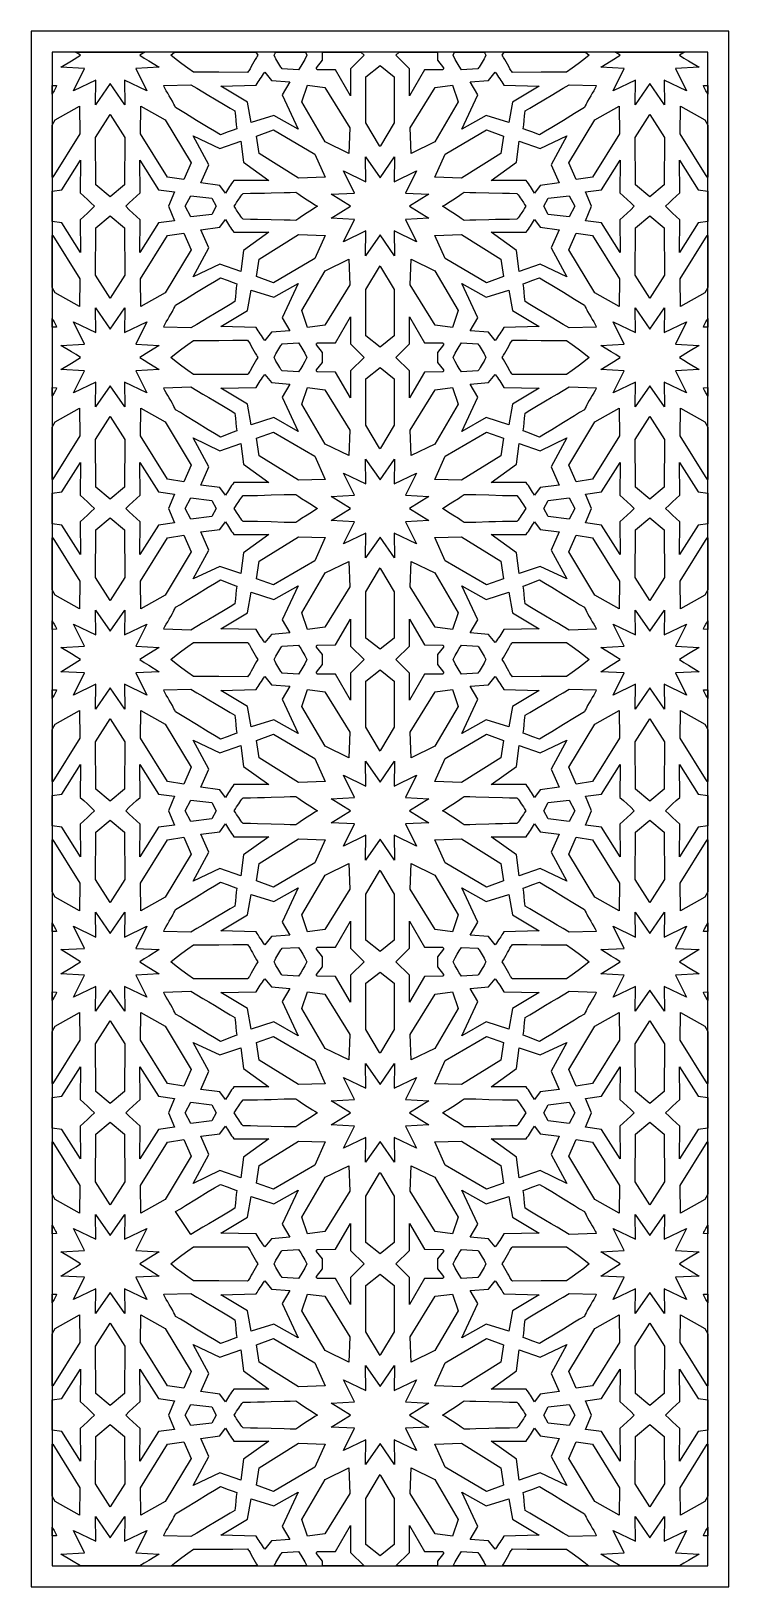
# Model space of a CAD drawing. Extents: x -500 to 500, y -1115 to 1115.
import ezdxf

# ---------------------------------------------------------------- set-up
doc = ezdxf.new("R2010")
doc.units = 0
doc.layers.add('LAYER_1', color=18, linetype='CONTINUOUS')

msp = doc.modelspace()

# ---------------------------------------------------------------- linework, layer by layer
at = {"layer": 'LAYER_1'}
for points in [[(-500, -1115), (500, -1115), (500, 1115), (-500, 1115)], [(-470, 1085), (-470, -1085), (470, -1085), (470, 1085)], [(-344.4, 1080.4), (-338, 1076.4), (-331.3, 1072.3), (-316.3, 1063.1), (-349.8, 1061.3), (-334, 1029.6), (-366.3, 1044.9), (-365.5, 1009.4), (-386.7, 1039.7), (-407.9, 1009.4), (-407.2, 1044.9), (-439.4, 1029.6), (-423.7, 1061.3), (-457.2, 1063.1), (-442.1, 1072.3), (-429.1, 1080.4), (-435.4, 1084.4), (-436.4, 1085), (-337, 1085)], [(-176.8, 1083.4), (-175.9, 1081.9), (-174.9, 1080.4), (-175.9, 1078.9), (-176.8, 1077.4), (-178.8, 1074.2), (-182.5, 1067.4), (-184.4, 1064.1), (-186.2, 1061), (-187.1, 1059.5), (-188, 1058.2), (-188.9, 1056.9), (-189.8, 1055.8), (-231.2, 1056), (-250.3, 1056.1), (-267.3, 1056.1), (-275.2, 1061.7), (-283.8, 1068), (-292.2, 1074.1), (-299.8, 1080.4), (-294.3, 1085), (-177.8, 1085)], [(-104.7, 1080.4), (-107.5, 1074.5), (-110.5, 1069.5), (-113.5, 1064.6), (-116.6, 1059.7), (-140, 1061), (-141, 1062.2), (-141.9, 1063.4), (-143.5, 1065.8), (-145, 1068.2), (-146.5, 1070.6), (-149.1, 1075.2), (-150.4, 1077.4), (-151.8, 1080.4), (-150.4, 1083.4), (-149.5, 1085), (-106.9, 1085)], [(-22.6, 1080.4), (-42.4, 1061.1), (-42.1, 1022.4), (-63.8, 1059.4), (-89.5, 1059.6), (-89.9, 1059.7), (-90.2, 1060), (-90.5, 1060.3), (-90.8, 1060.7), (-90.9, 1061.2), (-91, 1061.6), (-91, 1062.1), (-90.8, 1062.4), (-82.3, 1073.3), (-82.3, 1080.4), (-82.3, 1085), (-27.3, 1085)], [(82.3, 1080.4), (82.3, 1073.3), (90.8, 1062.4), (91, 1062.1), (91, 1061.6), (90.9, 1061.2), (90.8, 1060.7), (90.5, 1060.3), (90.2, 1060), (89.9, 1059.7), (89.5, 1059.6), (63.8, 1059.4), (42.1, 1022.4), (42.4, 1061.1), (22.6, 1080.4), (27.3, 1085), (82.3, 1085)], [(150.4, 1083.4), (151.8, 1080.4), (150.4, 1077.4), (149.1, 1075.2), (146.5, 1070.6), (145, 1068.2), (143.5, 1065.8), (141.9, 1063.4), (141, 1062.2), (140, 1061), (116.6, 1059.7), (113.5, 1064.6), (110.5, 1069.5), (107.5, 1074.5), (104.7, 1080.4), (106.9, 1085), (149.5, 1085)], [(299.8, 1080.4), (292.2, 1074.1), (283.8, 1068), (275.2, 1061.7), (267.3, 1056.1), (250.3, 1056.1), (231.2, 1056), (189.8, 1055.8), (188.9, 1056.9), (188, 1058.2), (187.1, 1059.5), (186.2, 1061), (184.4, 1064.1), (182.5, 1067.4), (178.8, 1074.2), (176.8, 1077.4), (175.9, 1078.9), (174.9, 1080.4), (175.9, 1081.9), (176.8, 1083.4), (177.8, 1085), (294.3, 1085)], [(429.1, 1080.4), (435.4, 1076.4), (442.1, 1072.3), (457.2, 1063.1), (423.7, 1061.3), (439.4, 1029.6), (407.2, 1044.9), (407.9, 1009.4), (386.7, 1039.7), (365.5, 1009.4), (366.3, 1044.9), (334, 1029.6), (349.8, 1061.3), (316.3, 1063.1), (331.3, 1072.3), (344.4, 1080.4), (338, 1084.4), (337.1, 1085), (436.4, 1085)], [(-155.5, 1044.3), (-129.3, 1042.2), (-140.1, 1023.5), (-117.5, 974.5), (-152.1, 994.1), (-184.6, 984), (-189.9, 1013.3), (-228, 1036.2), (-177.7, 1037.4), (-176.2, 1039.7), (-174.7, 1042.1), (-173.1, 1044.4), (-171.6, 1046.8), (-170, 1049.1), (-168.4, 1051.4), (-166.8, 1053.7), (-165.2, 1056)], [(20.4, 1049.5), (20.4, 983.3), (0.7, 950.4), (0, 949.4), (-0.7, 950.4), (-20.4, 983.3), (-20.4, 1049.5), (0, 1065.7)], [(165.2, 1056), (166.8, 1053.7), (168.4, 1051.4), (170, 1049.1), (171.6, 1046.8), (173.1, 1044.4), (174.7, 1042.1), (176.2, 1039.7), (177.7, 1037.4), (228, 1036.2), (189.9, 1013.3), (184.6, 984), (152.1, 994.1), (117.5, 974.5), (140.1, 1023.5), (129.3, 1042.2), (155.5, 1044.3)], [(-463.5, 1036.9), (-464.3, 1035), (-465.2, 1033.2), (-467.2, 1029.6), (-469.2, 1026), (-470, 1024.7), (-470, 1037.1)], [(-262.4, 1033), (-253.9, 1027.8), (-245.5, 1022.9), (-237.3, 1018), (-221.8, 1008.9), (-214.7, 1004.6), (-208, 1000.5), (-207.5, 996.9), (-207.1, 993.4), (-206.5, 986.9), (-205.9, 980.8), (-205.5, 977.9), (-205.2, 975.1), (-211.9, 972.6), (-217.7, 970.4), (-228.5, 966.3), (-237.3, 971.5), (-246.1, 976.8), (-263, 987.1), (-278.8, 996.8), (-286.1, 1001.2), (-293, 1005.3), (-294.1, 1007.8), (-295.3, 1010.1), (-296.4, 1012.3), (-297.6, 1014.5), (-299.8, 1018.5), (-302.1, 1022.4), (-304.2, 1026), (-306.3, 1029.6), (-308.2, 1033.2), (-309.1, 1035), (-310, 1036.9), (-270.9, 1038.2)], [(-79.3, 1034.1), (-43.1, 976.2), (-44.6, 939.7), (-78.4, 956.2), (-111.8, 1013.4), (-104.1, 1037.3)], [(111.8, 1013.4), (78.4, 956.2), (44.6, 939.7), (43.1, 976.2), (79.3, 1034.1), (104.1, 1037.3)], [(310, 1036.9), (309.1, 1035), (308.2, 1033.2), (306.3, 1029.6), (304.2, 1026), (302.1, 1022.4), (299.8, 1018.5), (297.6, 1014.5), (296.4, 1012.3), (295.3, 1010.1), (294.1, 1007.8), (293, 1005.3), (286.1, 1001.2), (278.8, 996.8), (263, 987.1), (246.1, 976.8), (237.3, 971.5), (228.5, 966.3), (217.7, 970.4), (211.9, 972.6), (205.2, 975.1), (205.5, 977.9), (205.9, 980.8), (206.5, 986.9), (207.1, 993.4), (207.5, 996.9), (208, 1000.5), (214.7, 1004.6), (221.8, 1008.9), (237.3, 1018), (245.5, 1022.9), (253.9, 1027.8), (262.4, 1033), (270.9, 1038.2)], [(470, 1024.7), (469.2, 1026), (467.2, 1029.6), (465.2, 1033.2), (464.3, 1035), (463.5, 1036.9), (470, 1037.1)], [(-430.1, 968), (-469, 905.8), (-470, 905.6), (-470, 980.3), (-465.4, 987.9), (-430.8, 1007.5)], [(-308.1, 987.9), (-270.6, 926.1), (-281.1, 902.1), (-304.4, 905.8), (-343.3, 968), (-342.7, 1007.5)], [(343.3, 968), (304.4, 905.8), (281.1, 902.1), (270.6, 926.1), (308.1, 987.9), (342.7, 1007.5)], [(465.4, 987.9), (470, 980.3), (470, 905.6), (469, 905.8), (430.1, 968), (430.8, 1007.5)], [(-365.8, 962.7), (-366, 894.6), (-386.7, 877.3), (-407.4, 894.6), (-407.7, 962.7), (-386.8, 995.6), (-386.7, 995.6), (-386.7, 995.6)], [(407.7, 962.7), (407.4, 894.6), (386.7, 877.3), (366, 894.6), (365.8, 962.7), (386.7, 995.6), (386.7, 995.6), (386.8, 995.6)], [(-229.7, 946.8), (-199.3, 957.1), (-195.7, 927.3), (-159.2, 901.1), (-209.5, 901.1), (-211.1, 898.9), (-212.6, 896.6), (-214.2, 894.4), (-215.7, 892.1), (-217.2, 889.8), (-218.7, 887.5), (-220.1, 885.1), (-221.6, 882.8), (-229.5, 893.9), (-256.7, 897.4), (-245.5, 923.4), (-267.6, 964.9)], [(-93.5, 938.8), (-78.4, 905.6), (-116.8, 904.3), (-173.2, 939.5), (-176.9, 964.5), (-152.7, 973.4)], [(176.9, 964.5), (173.2, 939.5), (116.8, 904.3), (78.4, 905.6), (93.5, 938.8), (152.7, 973.4)], [(245.5, 923.4), (256.7, 897.4), (229.5, 893.9), (221.6, 882.8), (220.1, 885.1), (218.7, 887.5), (217.2, 889.8), (215.7, 892.1), (214.2, 894.4), (212.6, 896.6), (211.1, 898.9), (209.5, 901.1), (159.2, 901.1), (195.7, 927.3), (199.3, 957.1), (229.7, 946.8), (267.6, 964.9)], [(-429.7, 883), (-424.5, 878.3), (-419.3, 873.5), (-414.2, 868.7), (-409.1, 863.9), (-414.2, 859), (-419.3, 854.2), (-424.5, 849.4), (-429.7, 844.7), (-429.4, 797.9), (-456.1, 840.1), (-470, 842), (-470, 885.7), (-456.1, 887.6), (-429.4, 929.8)], [(-317.4, 887.6), (-294.6, 884.4), (-303.3, 863.9), (-294.6, 843.3), (-317.4, 840.1), (-344.1, 797.9), (-343.8, 844.7), (-349, 849.4), (-354.1, 854.2), (-359.3, 859), (-364.3, 863.9), (-359.3, 868.7), (-354.1, 873.5), (-349, 878.3), (-343.8, 883), (-344.1, 929.8)], [(20.2, 899.2), (52.5, 914.6), (36.7, 882.8), (70.2, 881.1), (42.1, 863.9), (70.2, 846.7), (36.7, 844.9), (52.5, 813.2), (20.2, 828.5), (20.9, 793), (0, 823), (-20.9, 793), (-20.2, 828.5), (-52.5, 813.2), (-36.7, 844.9), (-70.2, 846.7), (-42.1, 863.9), (-70.2, 881.1), (-36.7, 882.8), (-52.5, 914.6), (-20.2, 899.2), (-20.9, 934.7), (0, 904.7), (20.9, 934.7)], [(343.8, 883), (349, 878.3), (354.1, 873.5), (359.3, 868.7), (364.3, 863.9), (359.3, 859), (354.1, 854.2), (349, 849.4), (343.8, 844.7), (344.1, 797.9), (317.4, 840.1), (294.6, 843.3), (303.3, 863.9), (294.6, 884.4), (317.4, 887.6), (344.1, 929.8)], [(456.1, 887.6), (470, 885.7), (470, 842), (456.1, 840.1), (429.4, 797.9), (429.7, 844.7), (424.5, 849.4), (419.3, 854.2), (414.2, 859), (409.1, 863.9), (414.2, 868.7), (419.3, 873.5), (424.5, 878.3), (429.7, 883), (429.4, 929.8)], [(-241, 875.5), (-234.7, 863.9), (-241, 852.2), (-270.9, 848.6), (-279, 863.9), (-270.9, 879.1)], [(-116.4, 881.1), (-112.3, 878.4), (-104.2, 873.2), (-96.7, 868.4), (-93.2, 866.1), (-89.8, 863.9), (-93.2, 861.6), (-96.7, 859.3), (-104.2, 854.5), (-112.3, 849.3), (-116.4, 846.6), (-120.6, 843.7), (-128.8, 843.8), (-137.4, 843.9), (-155.8, 844.5), (-175.5, 845), (-185.8, 845.2), (-196.2, 845.3), (-197.9, 847.4), (-199.5, 849.5), (-201, 851.6), (-202.5, 853.8), (-205.5, 858.5), (-207.2, 861.1), (-209.1, 863.9), (-207.2, 866.6), (-205.5, 869.2), (-202.5, 873.9), (-201, 876.1), (-199.5, 878.2), (-197.9, 880.3), (-196.2, 882.4), (-185.8, 882.5), (-175.5, 882.7), (-165.5, 882.9), (-155.8, 883.2), (-137.4, 883.8), (-128.8, 883.9), (-120.6, 884)], [(128.8, 883.9), (137.4, 883.8), (155.8, 883.2), (175.5, 882.7), (185.8, 882.5), (196.2, 882.4), (197.9, 880.3), (199.5, 878.2), (201, 876.1), (202.5, 873.9), (205.5, 869.2), (207.2, 866.6), (209.1, 863.9), (207.2, 861.1), (205.5, 858.5), (202.5, 853.8), (201, 851.6), (199.5, 849.5), (197.9, 847.4), (196.2, 845.3), (185.8, 845.2), (175.5, 845), (165.5, 844.8), (155.8, 844.5), (137.4, 843.9), (128.8, 843.8), (120.6, 843.7), (116.4, 846.6), (112.3, 849.3), (104.2, 854.5), (96.7, 859.3), (93.2, 861.6), (89.8, 863.9), (93.2, 866.1), (96.7, 868.4), (104.2, 873.2), (112.3, 878.4), (116.4, 881.1), (120.6, 884)], [(279, 863.9), (270.9, 848.6), (241, 852.2), (234.7, 863.9), (241, 875.5), (270.9, 879.1)], [(-366, 833.1), (-365.8, 765), (-386.7, 732.1), (-386.7, 732.1), (-386.8, 732.1), (-407.7, 765), (-407.4, 833.1), (-386.7, 850.4)], [(407.4, 833.1), (407.7, 765), (386.8, 732.1), (386.7, 732.1), (386.7, 732.1), (365.8, 765), (366, 833.1), (386.7, 850.4)], [(-270.6, 801.6), (-308.1, 739.8), (-342.7, 720.2), (-343.3, 759.7), (-304.4, 821.9), (-281.1, 825.6)], [(-221.6, 844.9), (-220.1, 842.6), (-218.7, 840.2), (-217.2, 837.9), (-215.7, 835.6), (-214.2, 833.3), (-212.6, 831.1), (-211.1, 828.8), (-209.5, 826.6), (-159.2, 826.6), (-195.7, 800.4), (-199.3, 770.6), (-229.7, 780.9), (-267.6, 762.8), (-245.5, 804.3), (-256.7, 830.3), (-229.5, 833.8)], [(229.5, 833.8), (256.7, 830.3), (245.5, 804.3), (267.6, 762.8), (229.7, 780.9), (199.3, 770.6), (195.7, 800.4), (159.2, 826.6), (209.5, 826.6), (211.1, 828.8), (212.6, 831.1), (214.2, 833.3), (215.7, 835.6), (217.2, 837.9), (218.7, 840.2), (220.1, 842.6), (221.6, 844.9)], [(304.4, 821.9), (343.3, 759.7), (342.7, 720.2), (308.1, 739.8), (270.6, 801.6), (281.1, 825.6)], [(-469, 821.9), (-430.1, 759.7), (-430.8, 720.2), (-465.4, 739.8), (-470, 747.4), (-470, 822.1)], [(-78.4, 822.1), (-93.5, 788.9), (-152.7, 754.3), (-176.9, 763.2), (-173.2, 788.2), (-116.8, 823.4)], [(173.2, 788.2), (176.9, 763.2), (152.7, 754.3), (93.5, 788.9), (78.4, 822.1), (116.8, 823.4)], [(470, 747.4), (465.4, 739.8), (430.8, 720.2), (430.1, 759.7), (469, 821.9), (470, 822.1)], [(-43.1, 751.5), (-79.3, 693.6), (-104.1, 690.4), (-111.8, 714.3), (-78.4, 771.5), (-44.6, 788)], [(78.4, 771.5), (111.8, 714.3), (104.1, 690.4), (79.3, 693.6), (43.1, 751.5), (44.6, 788)], [(-217.7, 757.3), (-211.9, 755.1), (-205.2, 752.6), (-205.5, 749.8), (-205.9, 746.9), (-206.5, 740.8), (-207.1, 734.3), (-207.5, 730.8), (-208, 727.2), (-214.7, 723.1), (-221.8, 718.8), (-237.3, 709.7), (-245.5, 704.8), (-253.9, 699.9), (-262.4, 694.7), (-270.9, 689.5), (-310, 690.8), (-309.1, 692.7), (-308.2, 694.5), (-306.3, 698.1), (-304.2, 701.7), (-302.1, 705.3), (-299.8, 709.2), (-297.6, 713.2), (-296.4, 715.4), (-295.3, 717.6), (-294.1, 719.9), (-293, 722.4), (-286.1, 726.5), (-278.8, 730.9), (-263, 740.6), (-246.1, 750.9), (-237.3, 756.2), (-228.5, 761.4)], [(0.7, 777.3), (20.4, 744.4), (20.4, 678.2), (0, 662), (-20.4, 678.2), (-20.4, 744.4), (-0.7, 777.3), (0, 778.5)], [(237.3, 756.2), (246.1, 750.9), (263, 740.6), (278.8, 730.9), (286.1, 726.5), (293, 722.4), (294.1, 719.9), (295.3, 717.6), (296.4, 715.4), (297.6, 713.2), (299.8, 709.2), (302.1, 705.3), (304.2, 701.7), (306.3, 698.1), (308.2, 694.5), (309.1, 692.7), (310, 690.8), (270.9, 689.5), (262.4, 694.7), (253.9, 699.9), (245.5, 704.8), (237.3, 709.7), (221.8, 718.8), (214.7, 723.1), (208, 727.2), (207.5, 730.8), (207.1, 734.3), (206.5, 740.8), (205.9, 746.9), (205.5, 749.8), (205.2, 752.6), (211.9, 755.1), (217.7, 757.3), (228.5, 761.4)], [(-140.1, 704.2), (-129.3, 685.5), (-155.5, 683.4), (-165.2, 671.7), (-166.8, 674), (-168.4, 676.3), (-170, 678.6), (-171.6, 680.9), (-173.1, 683.3), (-174.7, 685.6), (-176.2, 688), (-177.7, 690.3), (-228, 691.5), (-189.9, 714.4), (-184.6, 743.7), (-152.1, 733.6), (-117.5, 753.2)], [(152.1, 733.6), (184.6, 743.7), (189.9, 714.4), (228, 691.5), (177.7, 690.3), (176.2, 688), (174.7, 685.6), (173.1, 683.3), (171.6, 680.9), (170, 678.6), (168.4, 676.3), (166.8, 674), (165.2, 671.7), (155.5, 683.4), (129.3, 685.5), (140.1, 704.2), (117.5, 753.2)], [(-366.3, 682.8), (-334, 698.1), (-349.8, 666.4), (-316.3, 664.6), (-331.3, 655.4), (-344.4, 647.3), (-338, 643.3), (-331.3, 639.2), (-316.3, 629.9), (-349.8, 628.2), (-334, 596.4), (-366.3, 611.8), (-365.5, 576.3), (-386.7, 606.6), (-407.9, 576.3), (-407.2, 611.8), (-439.4, 596.4), (-423.7, 628.2), (-457.2, 629.9), (-442.1, 639.2), (-429.1, 647.3), (-435.4, 651.3), (-442.1, 655.4), (-457.2, 664.6), (-423.7, 666.4), (-439.4, 698.1), (-407.2, 682.8), (-407.9, 718.3), (-386.7, 688), (-365.5, 718.3)], [(407.2, 682.8), (439.4, 698.1), (423.7, 666.4), (457.2, 664.6), (442.1, 655.4), (429.1, 647.3), (435.4, 643.3), (442.1, 639.2), (457.2, 629.9), (423.7, 628.2), (439.4, 596.4), (407.2, 611.8), (407.9, 576.3), (386.7, 606.6), (365.5, 576.3), (366.3, 611.8), (334, 596.4), (349.8, 628.2), (316.3, 629.9), (331.3, 639.2), (344.4, 647.3), (338, 651.3), (331.3, 655.4), (316.3, 664.6), (349.8, 666.4), (334, 698.1), (366.3, 682.8), (365.5, 718.3), (386.7, 688), (407.9, 718.3)], [(-469.2, 701.7), (-467.2, 698.1), (-465.2, 694.5), (-464.3, 692.7), (-463.5, 690.8), (-470, 690.6), (-470, 703)], [(-42.4, 666.6), (-22.6, 647.3), (-42.4, 628), (-42.1, 589.2), (-63.8, 626.2), (-89.5, 626.5), (-89.9, 626.6), (-90.2, 626.8), (-90.5, 627.2), (-90.8, 627.6), (-90.9, 628.1), (-91, 628.5), (-91, 628.9), (-90.8, 629.3), (-82.3, 640.2), (-82.3, 647.3), (-82.3, 654.4), (-90.8, 665.3), (-91, 665.7), (-91, 666.1), (-90.9, 666.5), (-90.8, 667), (-90.5, 667.4), (-90.2, 667.7), (-89.9, 668), (-89.5, 668.1), (-63.8, 668.3), (-42.1, 705.3)], [(63.8, 668.3), (89.5, 668.1), (89.9, 668), (90.2, 667.7), (90.5, 667.4), (90.8, 667), (90.9, 666.5), (91, 666.1), (91, 665.7), (90.8, 665.3), (82.3, 654.4), (82.3, 647.3), (82.3, 640.2), (90.8, 629.3), (91, 628.9), (91, 628.5), (90.9, 628.1), (90.8, 627.6), (90.5, 627.2), (90.2, 626.8), (89.9, 626.6), (89.5, 626.5), (63.8, 626.2), (42.1, 589.2), (42.4, 628), (22.6, 647.3), (42.4, 666.6), (42.1, 705.3)], [(470, 690.6), (463.5, 690.8), (464.3, 692.7), (465.2, 694.5), (467.2, 698.1), (469.2, 701.7), (470, 703)], [(-188.9, 670.8), (-188, 669.5), (-187.1, 668.2), (-186.2, 666.7), (-184.4, 663.6), (-182.5, 660.3), (-180.7, 656.9), (-178.8, 653.5), (-176.8, 650.3), (-175.9, 648.8), (-174.9, 647.3), (-175.9, 645.8), (-176.8, 644.3), (-178.8, 641), (-182.5, 634.2), (-184.4, 630.9), (-186.2, 627.8), (-187.1, 626.4), (-188, 625), (-188.9, 623.8), (-189.8, 622.7), (-231.2, 622.8), (-250.3, 622.9), (-267.3, 623), (-275.2, 628.6), (-283.8, 634.8), (-292.2, 641), (-299.8, 647.3), (-292.2, 653.6), (-283.8, 659.7), (-275.2, 666), (-267.3, 671.6), (-231.2, 671.7), (-210.8, 671.8), (-189.8, 671.9)], [(210.8, 671.8), (231.2, 671.7), (267.3, 671.6), (275.2, 666), (283.8, 659.7), (292.2, 653.6), (299.8, 647.3), (292.2, 641), (283.8, 634.8), (275.2, 628.6), (267.3, 623), (250.3, 622.9), (231.2, 622.8), (189.8, 622.7), (188.9, 623.8), (188, 625), (187.1, 626.4), (186.2, 627.8), (184.4, 630.9), (182.5, 634.2), (178.8, 641), (176.8, 644.3), (175.9, 645.8), (174.9, 647.3), (175.9, 648.8), (176.8, 650.3), (178.8, 653.5), (180.7, 656.9), (182.5, 660.3), (184.4, 663.6), (186.2, 666.7), (187.1, 668.2), (188, 669.5), (188.9, 670.8), (189.8, 671.9)], [(-113.5, 663.1), (-110.5, 658.2), (-107.5, 653.2), (-104.7, 647.3), (-107.5, 641.4), (-110.5, 636.4), (-113.5, 631.5), (-116.6, 626.6), (-140, 627.9), (-141, 629), (-141.9, 630.2), (-143.5, 632.6), (-145, 635.1), (-146.5, 637.5), (-149.1, 642.1), (-150.4, 644.3), (-151.8, 647.3), (-150.4, 650.3), (-149.1, 652.5), (-146.5, 657.1), (-145, 659.5), (-143.5, 661.9), (-141.9, 664.3), (-141, 665.5), (-140, 666.7), (-116.6, 668)], [(140, 666.7), (141, 665.5), (141.9, 664.3), (143.5, 661.9), (145, 659.5), (146.5, 657.1), (149.1, 652.5), (150.4, 650.3), (151.8, 647.3), (150.4, 644.3), (149.1, 642.1), (146.5, 637.5), (145, 635.1), (143.5, 632.6), (141.9, 630.2), (141, 629), (140, 627.9), (116.6, 626.6), (113.5, 631.5), (110.5, 636.4), (107.5, 641.4), (104.7, 647.3), (107.5, 653.2), (110.5, 658.2), (113.5, 663.1), (116.6, 668)], [(20.4, 616.4), (20.4, 550.2), (0.7, 517.3), (0, 516.1), (-0.7, 517.3), (-20.4, 550.2), (-20.4, 616.4), (0, 632.6)], [(-463.5, 603.8), (-464.3, 601.9), (-465.2, 600.1), (-467.2, 596.5), (-469.2, 592.9), (-470, 591.6), (-470, 604)], [(-262.4, 599.8), (-253.9, 594.7), (-245.5, 589.7), (-237.3, 584.9), (-221.8, 575.8), (-214.7, 571.5), (-208, 567.4), (-207.5, 563.7), (-207.1, 560.3), (-206.5, 553.7), (-205.9, 547.7), (-205.5, 544.8), (-205.2, 542), (-211.9, 539.5), (-217.7, 537.2), (-228.5, 533.2), (-237.3, 538.4), (-246.1, 543.6), (-263, 554), (-278.8, 563.7), (-286.1, 568.1), (-293, 572.2), (-294.1, 574.6), (-295.3, 577), (-296.4, 579.2), (-297.6, 581.3), (-299.8, 585.4), (-302.1, 589.2), (-304.2, 592.9), (-306.3, 596.5), (-308.2, 600.1), (-309.1, 601.9), (-310, 603.8), (-270.9, 605.1)], [(-155.5, 611.2), (-129.3, 609.1), (-140.1, 590.4), (-117.5, 541.3), (-152.1, 561), (-184.6, 550.8), (-189.9, 580.2), (-228, 603.1), (-177.7, 604.2), (-176.2, 606.6), (-174.7, 609), (-173.1, 611.3), (-171.6, 613.6), (-170, 615.9), (-168.4, 618.3), (-166.8, 620.6), (-165.2, 622.9)], [(-79.3, 601), (-43.1, 543), (-44.6, 506.6), (-78.4, 523), (-111.8, 580.2), (-104.1, 604.2)], [(111.8, 580.2), (78.4, 523), (44.6, 506.6), (43.1, 543), (79.3, 601), (104.1, 604.2)], [(165.2, 622.9), (166.8, 620.6), (168.4, 618.3), (170, 615.9), (171.6, 613.6), (173.1, 611.3), (174.7, 609), (176.2, 606.6), (177.7, 604.2), (228, 603.1), (189.9, 580.2), (184.6, 550.8), (152.1, 561), (117.5, 541.3), (140.1, 590.4), (129.3, 609.1), (155.5, 611.2)], [(310, 603.8), (309.1, 601.9), (308.2, 600.1), (306.3, 596.5), (304.2, 592.9), (302.1, 589.2), (299.8, 585.4), (297.6, 581.3), (296.4, 579.2), (295.3, 577), (294.1, 574.6), (293, 572.2), (286.1, 568.1), (278.8, 563.7), (263, 554), (246.1, 543.6), (237.3, 538.4), (228.5, 533.2), (217.7, 537.2), (211.9, 539.5), (205.2, 542), (205.5, 544.8), (205.9, 547.7), (206.5, 553.7), (207.1, 560.3), (207.5, 563.7), (208, 567.4), (214.7, 571.5), (221.8, 575.8), (237.3, 584.9), (245.5, 589.7), (253.9, 594.7), (262.4, 599.8), (270.9, 605.1)], [(470, 591.6), (469.2, 592.9), (467.2, 596.5), (465.2, 600.1), (464.3, 601.9), (463.5, 603.8), (470, 604)], [(-430.1, 534.8), (-469, 472.7), (-470, 472.5), (-470, 547.2), (-465.4, 554.8), (-430.8, 574.4)], [(-365.8, 529.5), (-366, 461.5), (-386.7, 444.2), (-407.4, 461.5), (-407.7, 529.5), (-386.8, 562.5), (-386.7, 562.4), (-386.7, 562.5)], [(-308.1, 554.8), (-270.6, 493), (-281.1, 469), (-304.4, 472.7), (-343.3, 534.8), (-342.7, 574.4)], [(343.3, 534.8), (304.4, 472.7), (281.1, 469), (270.6, 493), (308.1, 554.8), (342.7, 574.4)], [(407.7, 529.5), (407.4, 461.5), (386.7, 444.2), (366, 461.5), (365.8, 529.5), (386.7, 562.5), (386.7, 562.4), (386.8, 562.5)], [(465.4, 554.8), (470, 547.2), (470, 472.5), (469, 472.7), (430.1, 534.8), (430.8, 574.4)], [(-93.5, 505.7), (-78.4, 472.5), (-116.8, 471.2), (-173.2, 506.4), (-176.9, 531.4), (-152.7, 540.2)], [(176.9, 531.4), (173.2, 506.4), (116.8, 471.2), (78.4, 472.5), (93.5, 505.7), (152.7, 540.2)], [(-229.7, 513.6), (-199.3, 524), (-195.7, 494.2), (-159.2, 468), (-209.5, 468), (-211.1, 465.8), (-212.6, 463.5), (-214.2, 461.2), (-215.7, 459), (-217.2, 456.7), (-218.7, 454.3), (-220.1, 452), (-221.6, 449.7), (-229.5, 460.8), (-256.7, 464.3), (-245.5, 490.3), (-267.6, 531.8)], [(245.5, 490.3), (256.7, 464.3), (229.5, 460.8), (221.6, 449.7), (220.1, 452), (218.7, 454.3), (217.2, 456.7), (215.7, 459), (214.2, 461.2), (212.6, 463.5), (211.1, 465.8), (209.5, 468), (159.2, 468), (195.7, 494.2), (199.3, 524), (229.7, 513.6), (267.6, 531.8)], [(-429.7, 449.9), (-424.5, 445.2), (-419.3, 440.4), (-414.2, 435.6), (-409.1, 430.7), (-414.2, 425.9), (-419.3, 421), (-424.5, 416.3), (-429.7, 411.6), (-429.4, 364.7), (-456.1, 406.9), (-470, 408.9), (-470, 452.6), (-456.1, 454.5), (-429.4, 496.7)], [(-317.4, 454.5), (-294.6, 451.3), (-303.3, 430.7), (-294.6, 410.1), (-317.4, 406.9), (-344.1, 364.7), (-343.8, 411.6), (-349, 416.3), (-354.1, 421), (-359.3, 425.9), (-364.3, 430.7), (-359.3, 435.6), (-354.1, 440.4), (-349, 445.2), (-343.8, 449.9), (-344.1, 496.7)], [(20.2, 466.1), (52.5, 481.4), (36.7, 449.7), (70.2, 447.9), (42.1, 430.7), (70.2, 413.5), (36.7, 411.8), (52.5, 380), (20.2, 395.4), (20.9, 359.9), (0, 389.8), (-20.9, 359.9), (-20.2, 395.4), (-52.5, 380), (-36.7, 411.8), (-70.2, 413.5), (-42.1, 430.7), (-70.2, 447.9), (-36.7, 449.7), (-52.5, 481.4), (-20.2, 466.1), (-20.9, 501.5), (0, 471.6), (20.9, 501.5)], [(343.8, 449.9), (349, 445.2), (354.1, 440.4), (359.3, 435.6), (364.3, 430.7), (359.3, 425.9), (354.1, 421), (349, 416.3), (343.8, 411.6), (344.1, 364.7), (317.4, 406.9), (294.6, 410.1), (303.3, 430.7), (294.6, 451.3), (317.4, 454.5), (344.1, 496.7)], [(456.1, 454.5), (470, 452.6), (470, 408.9), (456.1, 406.9), (429.4, 364.7), (429.7, 411.6), (424.5, 416.3), (419.3, 421), (414.2, 425.9), (409.1, 430.7), (414.2, 435.6), (419.3, 440.4), (424.5, 445.2), (429.7, 449.9), (429.4, 496.7)], [(-116.4, 448), (-112.3, 445.2), (-104.2, 440.1), (-96.7, 435.3), (-93.2, 433), (-89.8, 430.7), (-93.2, 428.5), (-96.7, 426.1), (-104.2, 421.4), (-112.3, 416.2), (-116.4, 413.5), (-120.6, 410.6), (-128.8, 410.6), (-137.4, 410.8), (-155.8, 411.4), (-175.5, 411.9), (-185.8, 412.1), (-196.2, 412.1), (-197.9, 414.2), (-199.5, 416.3), (-201, 418.5), (-202.5, 420.7), (-205.5, 425.4), (-207.2, 428), (-209.1, 430.7), (-207.2, 433.5), (-205.5, 436), (-202.5, 440.8), (-201, 443), (-199.5, 445.1), (-197.9, 447.2), (-196.2, 449.3), (-185.8, 449.4), (-175.5, 449.5), (-165.5, 449.8), (-155.8, 450.1), (-137.4, 450.6), (-128.8, 450.8), (-120.6, 450.9)], [(128.8, 450.8), (137.4, 450.6), (155.8, 450.1), (175.5, 449.5), (185.8, 449.4), (196.2, 449.3), (197.9, 447.2), (199.5, 445.1), (201, 443), (202.5, 440.8), (205.5, 436), (207.2, 433.5), (209.1, 430.7), (207.2, 428), (205.5, 425.4), (202.5, 420.7), (201, 418.5), (199.5, 416.3), (197.9, 414.2), (196.2, 412.1), (185.8, 412.1), (175.5, 411.9), (165.5, 411.6), (155.8, 411.4), (137.4, 410.8), (128.8, 410.6), (120.6, 410.6), (116.4, 413.5), (112.3, 416.2), (104.2, 421.4), (96.7, 426.1), (93.2, 428.5), (89.8, 430.7), (93.2, 433), (96.7, 435.3), (104.2, 440.1), (112.3, 445.2), (116.4, 448), (120.6, 450.9)], [(-241, 442.4), (-234.7, 430.7), (-241, 419.1), (-270.9, 415.5), (-279, 430.7), (-270.9, 446)], [(279, 430.7), (270.9, 415.5), (241, 419.1), (234.7, 430.7), (241, 442.4), (270.9, 446)], [(-366, 400), (-365.8, 331.9), (-386.7, 299), (-386.7, 299), (-386.8, 299), (-407.7, 331.9), (-407.4, 400), (-386.7, 417.3)], [(-221.6, 411.8), (-220.1, 409.4), (-218.7, 407.1), (-217.2, 404.8), (-215.7, 402.5), (-214.2, 400.2), (-212.6, 397.9), (-211.1, 395.7), (-209.5, 393.4), (-159.2, 393.4), (-195.7, 367.2), (-199.3, 337.5), (-229.7, 347.8), (-267.6, 329.7), (-245.5, 371.1), (-256.7, 397.2), (-229.5, 400.7)], [(229.5, 400.7), (256.7, 397.2), (245.5, 371.1), (267.6, 329.7), (229.7, 347.8), (199.3, 337.5), (195.7, 367.2), (159.2, 393.4), (209.5, 393.4), (211.1, 395.7), (212.6, 397.9), (214.2, 400.2), (215.7, 402.5), (217.2, 404.8), (218.7, 407.1), (220.1, 409.4), (221.6, 411.8)], [(407.4, 400), (407.7, 331.9), (386.8, 299), (386.7, 299), (386.7, 299), (365.8, 331.9), (366, 400), (386.7, 417.3)], [(-469, 388.8), (-430.1, 326.6), (-430.8, 287), (-465.4, 306.6), (-470, 314.3), (-470, 388.9)], [(-270.6, 368.4), (-308.1, 306.6), (-342.7, 287), (-343.3, 326.6), (-304.4, 388.8), (-281.1, 392.5)], [(-78.4, 389), (-93.5, 355.8), (-152.7, 321.2), (-176.9, 330.1), (-173.2, 355.1), (-116.8, 390.2)], [(173.2, 355.1), (176.9, 330.1), (152.7, 321.2), (93.5, 355.8), (78.4, 389), (116.8, 390.2)], [(304.4, 388.8), (343.3, 326.6), (342.7, 287), (308.1, 306.6), (270.6, 368.4), (281.1, 392.5)], [(470, 314.3), (465.4, 306.6), (430.8, 287), (430.1, 326.6), (469, 388.8), (470, 388.9)], [(-43.1, 318.4), (-79.3, 260.5), (-104.1, 257.2), (-111.8, 281.2), (-78.4, 338.4), (-44.6, 354.9)], [(0.7, 344.2), (20.4, 311.2), (20.4, 245), (0, 228.9), (-20.4, 245), (-20.4, 311.2), (-0.7, 344.2), (0, 345.6)], [(78.4, 338.4), (111.8, 281.2), (104.1, 257.2), (79.3, 260.5), (43.1, 318.4), (44.6, 354.9)], [(-217.7, 324.2), (-211.9, 322), (-205.2, 319.5), (-205.5, 316.7), (-205.9, 313.8), (-206.5, 307.7), (-207.1, 301.2), (-207.5, 297.7), (-208, 294.1), (-214.7, 290), (-221.8, 285.7), (-237.3, 276.5), (-245.5, 271.7), (-253.9, 266.7), (-262.4, 261.6), (-270.9, 256.4), (-310, 257.7), (-309.1, 259.5), (-308.2, 261.4), (-306.3, 264.9), (-304.2, 268.5), (-302.1, 272.2), (-299.8, 276), (-297.6, 280.1), (-296.4, 282.3), (-295.3, 284.5), (-294.1, 286.8), (-293, 289.2), (-286.1, 293.3), (-278.8, 297.8), (-263, 307.5), (-246.1, 317.8), (-237.3, 323.1), (-228.5, 328.3)], [(-140.1, 271.1), (-129.3, 252.4), (-155.5, 250.3), (-165.2, 238.6), (-166.8, 240.9), (-168.4, 243.2), (-170, 245.5), (-171.6, 247.8), (-173.1, 250.2), (-174.7, 252.5), (-176.2, 254.8), (-177.7, 257.2), (-228, 258.4), (-189.9, 281.3), (-184.6, 310.6), (-152.1, 300.4), (-117.5, 320.1)], [(152.1, 300.4), (184.6, 310.6), (189.9, 281.3), (228, 258.4), (177.7, 257.2), (176.2, 254.8), (174.7, 252.5), (173.1, 250.2), (171.6, 247.8), (170, 245.5), (168.4, 243.2), (166.8, 240.9), (165.2, 238.6), (155.5, 250.3), (129.3, 252.4), (140.1, 271.1), (117.5, 320.1)], [(237.3, 323.1), (246.1, 317.8), (263, 307.5), (278.8, 297.8), (286.1, 293.3), (293, 289.2), (294.1, 286.8), (295.3, 284.5), (296.4, 282.3), (297.6, 280.1), (299.8, 276), (302.1, 272.2), (304.2, 268.5), (306.3, 264.9), (308.2, 261.4), (309.1, 259.5), (310, 257.7), (270.9, 256.4), (262.4, 261.6), (253.9, 266.7), (245.5, 271.7), (237.3, 276.5), (221.8, 285.7), (214.7, 290), (208, 294.1), (207.5, 297.7), (207.1, 301.2), (206.5, 307.7), (205.9, 313.8), (205.5, 316.7), (205.2, 319.5), (211.9, 322), (217.7, 324.2), (228.5, 328.3)], [(-469.2, 268.5), (-467.2, 264.9), (-465.2, 261.4), (-464.3, 259.5), (-463.5, 257.7), (-470, 257.5), (-470, 269.9)], [(-366.3, 249.6), (-334, 265), (-349.8, 233.2), (-316.3, 231.5), (-331.3, 222.3), (-344.4, 214.2), (-338, 210.2), (-331.3, 206), (-316.3, 196.8), (-349.8, 195.1), (-334, 163.3), (-366.3, 178.7), (-365.5, 143.2), (-386.7, 173.5), (-407.9, 143.2), (-407.2, 178.7), (-439.4, 163.3), (-423.7, 195.1), (-457.2, 196.8), (-442.1, 206), (-429.1, 214.2), (-435.4, 218.2), (-442.1, 222.3), (-457.2, 231.5), (-423.7, 233.2), (-439.4, 265), (-407.2, 249.6), (-407.9, 285.1), (-386.7, 254.8), (-365.5, 285.1)], [(-42.4, 233.5), (-22.6, 214.2), (-42.4, 194.8), (-42.1, 156.1), (-63.8, 193.1), (-89.5, 193.4), (-89.9, 193.5), (-90.2, 193.7), (-90.5, 194.1), (-90.8, 194.5), (-90.9, 194.9), (-91, 195.4), (-91, 195.8), (-90.8, 196.1), (-82.3, 207.1), (-82.3, 214.2), (-82.3, 221.3), (-90.8, 232.2), (-91, 232.5), (-91, 232.9), (-90.9, 233.4), (-90.8, 233.8), (-90.5, 234.3), (-90.2, 234.6), (-89.9, 234.8), (-89.5, 234.9), (-63.8, 235.2), (-42.1, 272.2)], [(63.8, 235.2), (89.5, 234.9), (89.9, 234.8), (90.2, 234.6), (90.5, 234.3), (90.8, 233.8), (90.9, 233.4), (91, 232.9), (91, 232.5), (90.8, 232.2), (82.3, 221.3), (82.3, 214.2), (82.3, 207.1), (90.8, 196.1), (91, 195.8), (91, 195.4), (90.9, 194.9), (90.8, 194.5), (90.5, 194.1), (90.2, 193.7), (89.9, 193.5), (89.5, 193.4), (63.8, 193.1), (42.1, 156.1), (42.4, 194.8), (22.6, 214.2), (42.4, 233.5), (42.1, 272.2)], [(407.2, 249.6), (439.4, 265), (423.7, 233.2), (457.2, 231.5), (442.1, 222.3), (429.1, 214.2), (435.4, 210.2), (442.1, 206), (457.2, 196.8), (423.7, 195.1), (439.4, 163.3), (407.2, 178.7), (407.9, 143.2), (386.7, 173.5), (365.5, 143.2), (366.3, 178.7), (334, 163.3), (349.8, 195.1), (316.3, 196.8), (331.3, 206), (344.4, 214.2), (338, 218.2), (331.3, 222.3), (316.3, 231.5), (349.8, 233.2), (334, 265), (366.3, 249.6), (365.5, 285.1), (386.7, 254.8), (407.9, 285.1)], [(470, 257.5), (463.5, 257.7), (464.3, 259.5), (465.2, 261.4), (467.2, 264.9), (469.2, 268.5), (470, 269.9)], [(-188.9, 237.6), (-188, 236.4), (-187.1, 235.1), (-186.2, 233.6), (-184.4, 230.5), (-182.5, 227.2), (-180.7, 223.8), (-178.8, 220.4), (-176.8, 217.2), (-175.9, 215.6), (-174.9, 214.2), (-175.9, 212.7), (-176.8, 211.2), (-178.8, 207.9), (-182.5, 201.1), (-184.4, 197.8), (-186.2, 194.7), (-187.1, 193.3), (-188, 191.9), (-188.9, 190.7), (-189.8, 189.6), (-231.2, 189.7), (-250.3, 189.8), (-267.3, 189.9), (-275.2, 195.5), (-283.8, 201.7), (-292.2, 207.9), (-299.8, 214.2), (-292.2, 220.5), (-283.8, 226.6), (-275.2, 232.8), (-267.3, 238.5), (-231.2, 238.6), (-210.8, 238.7), (-189.8, 238.8)], [(-113.5, 230), (-110.5, 225), (-107.5, 220.1), (-104.7, 214.2), (-107.5, 208.3), (-110.5, 203.3), (-113.5, 198.4), (-116.6, 193.5), (-140, 194.7), (-141, 195.9), (-141.9, 197.1), (-143.5, 199.5), (-145, 201.9), (-146.5, 204.3), (-149.1, 209), (-150.4, 211.2), (-151.8, 214.2), (-150.4, 217.1), (-149.1, 219.3), (-146.5, 224), (-145, 226.4), (-143.5, 228.8), (-141.9, 231.2), (-141, 232.4), (-140, 233.6), (-116.6, 234.9)], [(140, 233.6), (141, 232.4), (141.9, 231.2), (143.5, 228.8), (145, 226.4), (146.5, 224), (149.1, 219.3), (150.4, 217.1), (151.8, 214.2), (150.4, 211.2), (149.1, 209), (146.5, 204.3), (145, 201.9), (143.5, 199.5), (141.9, 197.1), (141, 195.9), (140, 194.7), (116.6, 193.5), (113.5, 198.4), (110.5, 203.3), (107.5, 208.3), (104.7, 214.2), (107.5, 220.1), (110.5, 225), (113.5, 230), (116.6, 234.9)], [(210.8, 238.7), (231.2, 238.6), (267.3, 238.5), (275.2, 232.8), (283.8, 226.6), (292.2, 220.5), (299.8, 214.2), (292.2, 207.9), (283.8, 201.7), (275.2, 195.5), (267.3, 189.9), (250.3, 189.8), (231.2, 189.7), (189.8, 189.6), (188.9, 190.7), (188, 191.9), (187.1, 193.3), (186.2, 194.7), (184.4, 197.8), (182.5, 201.1), (178.8, 207.9), (176.8, 211.2), (175.9, 212.7), (174.9, 214.2), (175.9, 215.6), (176.8, 217.2), (178.8, 220.4), (180.7, 223.8), (182.5, 227.2), (184.4, 230.5), (186.2, 233.6), (187.1, 235.1), (188, 236.4), (188.9, 237.6), (189.8, 238.8)], [(-155.5, 178.1), (-129.3, 175.9), (-140.1, 157.2), (-117.5, 108.2), (-152.1, 127.9), (-184.6, 117.7), (-189.9, 147.1), (-228, 170), (-177.7, 171.1), (-176.2, 173.5), (-174.7, 175.8), (-173.1, 178.2), (-171.6, 180.5), (-170, 182.8), (-168.4, 185.1), (-166.8, 187.4), (-165.2, 189.7)], [(20.4, 183.3), (20.4, 117.1), (0.7, 84.1), (0, 83.1), (-0.7, 84.1), (-20.4, 117.1), (-20.4, 183.3), (0, 199.4)], [(165.2, 189.7), (166.8, 187.4), (168.4, 185.1), (170, 182.8), (171.6, 180.5), (173.1, 178.2), (174.7, 175.8), (176.2, 173.5), (177.7, 171.1), (228, 170), (189.9, 147.1), (184.6, 117.7), (152.1, 127.9), (117.5, 108.2), (140.1, 157.2), (129.3, 175.9), (155.5, 178.1)], [(-463.5, 170.6), (-464.3, 168.8), (-465.2, 167), (-467.2, 163.4), (-469.2, 159.8), (-470, 158.5), (-470, 170.9)], [(-262.4, 166.7), (-253.9, 161.6), (-245.5, 156.6), (-237.3, 151.8), (-221.8, 142.6), (-214.7, 138.3), (-208, 134.3), (-207.5, 130.6), (-207.1, 127.1), (-206.5, 120.6), (-205.9, 114.6), (-205.5, 111.7), (-205.2, 108.8), (-211.9, 106.3), (-217.7, 104.1), (-228.5, 100), (-237.3, 105.3), (-246.1, 110.5), (-263, 120.9), (-278.8, 130.5), (-286.1, 135), (-293, 139.1), (-294.1, 141.5), (-295.3, 143.8), (-296.4, 146.1), (-297.6, 148.2), (-299.8, 152.3), (-302.1, 156.1), (-304.2, 159.8), (-306.3, 163.4), (-308.2, 167), (-309.1, 168.8), (-310, 170.6), (-270.9, 171.9)], [(-79.3, 167.9), (-43.1, 109.9), (-44.6, 73.4), (-78.4, 89.9), (-111.8, 147.1), (-104.1, 171.1)], [(111.8, 147.1), (78.4, 89.9), (44.6, 73.4), (43.1, 109.9), (79.3, 167.9), (104.1, 171.1)], [(310, 170.6), (309.1, 168.8), (308.2, 167), (306.3, 163.4), (304.2, 159.8), (302.1, 156.1), (299.8, 152.3), (297.6, 148.2), (296.4, 146.1), (295.3, 143.8), (294.1, 141.5), (293, 139.1), (286.1, 135), (278.8, 130.5), (263, 120.9), (246.1, 110.5), (237.3, 105.3), (228.5, 100), (217.7, 104.1), (211.9, 106.3), (205.2, 108.8), (205.5, 111.7), (205.9, 114.6), (206.5, 120.6), (207.1, 127.1), (207.5, 130.6), (208, 134.3), (214.7, 138.3), (221.8, 142.6), (237.3, 151.8), (245.5, 156.6), (253.9, 161.6), (262.4, 166.7), (270.9, 171.9)], [(470, 158.5), (469.2, 159.8), (467.2, 163.4), (465.2, 167), (464.3, 168.8), (463.5, 170.6), (470, 170.9)], [(-430.1, 101.7), (-469, 39.5), (-470, 39.4), (-470, 114), (-465.4, 121.7), (-430.8, 141.3)], [(-308.1, 121.7), (-270.6, 59.9), (-281.1, 35.8), (-304.4, 39.5), (-343.3, 101.7), (-342.7, 141.3)], [(343.3, 101.7), (304.4, 39.5), (281.1, 35.8), (270.6, 59.9), (308.1, 121.7), (342.7, 141.3)], [(465.4, 121.7), (470, 114), (470, 39.4), (469, 39.5), (430.1, 101.7), (430.8, 141.3)], [(-365.8, 96.4), (-366, 28.3), (-386.7, 11.1), (-407.4, 28.3), (-407.7, 96.4), (-386.8, 129.4), (-386.7, 129.3), (-386.7, 129.4)], [(407.7, 96.4), (407.4, 28.3), (386.7, 11.1), (366, 28.3), (365.8, 96.4), (386.7, 129.4), (386.7, 129.3), (386.8, 129.4)], [(-229.7, 80.5), (-199.3, 90.9), (-195.7, 61.1), (-159.2, 34.9), (-209.5, 34.9), (-211.1, 32.6), (-212.6, 30.4), (-214.2, 28.1), (-215.7, 25.8), (-217.2, 23.5), (-218.7, 21.2), (-220.1, 18.9), (-221.6, 16.5), (-229.5, 27.7), (-256.7, 31.2), (-245.5, 57.2), (-267.6, 98.6)], [(-93.5, 72.5), (-78.4, 39.4), (-116.8, 38.1), (-173.2, 73.3), (-176.9, 98.2), (-152.7, 107.1)], [(176.9, 98.2), (173.2, 73.3), (116.8, 38.1), (78.4, 39.4), (93.5, 72.5), (152.7, 107.1)], [(245.5, 57.2), (256.7, 31.2), (229.5, 27.7), (221.6, 16.5), (220.1, 18.9), (218.7, 21.2), (217.2, 23.5), (215.7, 25.8), (214.2, 28.1), (212.6, 30.4), (211.1, 32.6), (209.5, 34.9), (159.2, 34.9), (195.7, 61.1), (199.3, 90.9), (229.7, 80.5), (267.6, 98.6)], [(20.2, 32.9), (52.5, 48.3), (36.7, 16.5), (70.2, 14.8), (42.1, -2.4), (70.2, -19.6), (36.7, -21.3), (52.5, -53.1), (20.2, -37.7), (20.9, -73.2), (0, -43.3), (-20.9, -73.2), (-20.2, -37.7), (-52.5, -53.1), (-36.7, -21.3), (-70.2, -19.6), (-42.1, -2.4), (-70.2, 14.8), (-36.7, 16.5), (-52.5, 48.3), (-20.2, 32.9), (-20.9, 68.4), (0, 38.5), (20.9, 68.4)], [(-429.7, 16.7), (-424.5, 12), (-419.3, 7.3), (-414.2, 2.5), (-409.1, -2.4), (-414.2, -7.3), (-419.3, -12.1), (-424.5, -16.8), (-429.7, -21.6), (-429.4, -68.4), (-456.1, -26.2), (-470, -24.2), (-470, 19.4), (-456.1, 21.4), (-429.4, 63.6)], [(-317.4, 21.4), (-294.6, 18.2), (-303.3, -2.4), (-294.6, -23), (-317.4, -26.2), (-344.1, -68.4), (-343.8, -21.6), (-349, -16.8), (-354.1, -12.1), (-359.3, -7.3), (-364.3, -2.4), (-359.3, 2.5), (-354.1, 7.3), (-349, 12), (-343.8, 16.7), (-344.1, 63.6)], [(343.8, 16.7), (349, 12), (354.1, 7.3), (359.3, 2.5), (364.3, -2.4), (359.3, -7.3), (354.1, -12.1), (349, -16.8), (343.8, -21.6), (344.1, -68.4), (317.4, -26.2), (294.6, -23), (303.3, -2.4), (294.6, 18.2), (317.4, 21.4), (344.1, 63.6)], [(456.1, 21.4), (470, 19.4), (470, -24.2), (456.1, -26.2), (429.4, -68.4), (429.7, -21.6), (424.5, -16.8), (419.3, -12.1), (414.2, -7.3), (409.1, -2.4), (414.2, 2.5), (419.3, 7.3), (424.5, 12), (429.7, 16.7), (429.4, 63.6)], [(-241, 9.3), (-234.7, -2.4), (-241, -14.1), (-270.9, -17.7), (-279, -2.4), (-270.9, 12.9)], [(-116.4, 14.9), (-112.3, 12.1), (-104.2, 7), (-96.7, 2.2), (-93.2, -0.1), (-89.8, -2.4), (-93.2, -4.7), (-96.7, -7), (-104.2, -11.8), (-112.3, -16.9), (-116.4, -19.7), (-120.6, -22.6), (-128.8, -22.5), (-137.4, -22.3), (-155.8, -21.8), (-175.5, -21.2), (-185.8, -21), (-196.2, -21), (-197.9, -18.9), (-199.5, -16.8), (-201, -14.6), (-202.5, -12.4), (-205.5, -7.7), (-207.2, -5.2), (-209.1, -2.4), (-207.2, 0.3), (-205.5, 2.9), (-202.5, 7.6), (-201, 9.8), (-199.5, 12), (-197.9, 14.1), (-196.2, 16.2), (-185.8, 16.2), (-175.5, 16.4), (-165.5, 16.7), (-155.8, 17), (-137.4, 17.5), (-128.8, 17.7), (-120.6, 17.8)], [(128.8, 17.7), (137.4, 17.5), (155.8, 17), (175.5, 16.4), (185.8, 16.2), (196.2, 16.2), (197.9, 14.1), (199.5, 12), (201, 9.8), (202.5, 7.6), (205.5, 2.9), (207.2, 0.3), (209.1, -2.4), (207.2, -5.2), (205.5, -7.7), (202.5, -12.4), (201, -14.6), (199.5, -16.8), (197.9, -18.9), (196.2, -21), (185.8, -21), (175.5, -21.2), (165.5, -21.5), (155.8, -21.8), (137.4, -22.3), (128.8, -22.5), (120.6, -22.6), (116.4, -19.7), (112.3, -16.9), (104.2, -11.8), (96.7, -7), (93.2, -4.7), (89.8, -2.4), (93.2, -0.1), (96.7, 2.2), (104.2, 7), (112.3, 12.1), (116.4, 14.9), (120.6, 17.8)], [(279, -2.4), (270.9, -17.7), (241, -14.1), (234.7, -2.4), (241, 9.3), (270.9, 12.9)], [(-366, -33.1), (-365.8, -101.2), (-386.7, -134.2), (-386.7, -134.1), (-386.8, -134.2), (-407.7, -101.2), (-407.4, -33.1), (-386.7, -15.9)], [(-221.6, -21.3), (-220.1, -23.7), (-218.7, -26), (-217.2, -28.3), (-215.7, -30.6), (-214.2, -32.9), (-212.6, -35.2), (-211.1, -37.4), (-209.5, -39.7), (-159.2, -39.7), (-195.7, -65.9), (-199.3, -95.7), (-229.7, -85.3), (-267.6, -103.4), (-245.5, -62), (-256.7, -36), (-229.5, -32.5)], [(229.5, -32.5), (256.7, -36), (245.5, -62), (267.6, -103.4), (229.7, -85.3), (199.3, -95.7), (195.7, -65.9), (159.2, -39.7), (209.5, -39.7), (211.1, -37.4), (212.6, -35.2), (214.2, -32.9), (215.7, -30.6), (217.2, -28.3), (218.7, -26), (220.1, -23.7), (221.6, -21.3)], [(407.4, -33.1), (407.7, -101.2), (386.8, -134.2), (386.7, -134.1), (386.7, -134.2), (365.8, -101.2), (366, -33.1), (386.7, -15.9)], [(-469, -44.3), (-430.1, -106.5), (-430.8, -146.1), (-465.4, -126.5), (-470, -118.8), (-470, -44.2)], [(-270.6, -64.7), (-308.1, -126.5), (-342.7, -146.1), (-343.3, -106.5), (-304.4, -44.3), (-281.1, -40.6)], [(-78.4, -44.2), (-93.5, -77.3), (-152.7, -111.9), (-176.9, -103.1), (-173.2, -78.1), (-116.8, -42.9)], [(173.2, -78.1), (176.9, -103.1), (152.7, -111.9), (93.5, -77.3), (78.4, -44.2), (116.8, -42.9)], [(304.4, -44.3), (343.3, -106.5), (342.7, -146.1), (308.1, -126.5), (270.6, -64.7), (281.1, -40.6)], [(470, -118.8), (465.4, -126.5), (430.8, -146.1), (430.1, -106.5), (469, -44.3), (470, -44.2)], [(-43.1, -114.7), (-79.3, -172.7), (-104.1, -175.9), (-111.8, -151.9), (-78.4, -94.7), (-44.6, -78.2)], [(0.7, -88.9), (20.4, -121.9), (20.4, -188.1), (0, -204.2), (-20.4, -188.1), (-20.4, -121.9), (-0.7, -88.9), (0, -87.7)], [(78.4, -94.7), (111.8, -151.9), (104.1, -175.9), (79.3, -172.7), (43.1, -114.7), (44.6, -78.2)], [(-217.7, -108.9), (-211.9, -111.1), (-205.2, -113.6), (-205.5, -116.5), (-205.9, -119.4), (-206.5, -125.4), (-207.1, -131.9), (-207.5, -135.4), (-208, -139.1), (-214.7, -143.1), (-221.8, -147.4), (-237.3, -156.6), (-245.5, -161.4), (-253.9, -166.4), (-262.4, -171.5), (-270.9, -176.7), (-310, -175.4), (-309.1, -173.6), (-308.2, -171.8), (-306.3, -168.2), (-304.2, -164.6), (-302.1, -160.9), (-299.8, -157.1), (-297.6, -153), (-296.4, -150.9), (-295.3, -148.6), (-294.1, -146.3), (-293, -143.9), (-286.1, -139.8), (-278.8, -135.4), (-263, -125.7), (-246.1, -115.3), (-237.3, -110.1), (-228.5, -104.8)], [(237.3, -110.1), (246.1, -115.3), (263, -125.7), (278.8, -135.4), (286.1, -139.8), (293, -143.9), (294.1, -146.3), (295.3, -148.6), (296.4, -150.9), (297.6, -153), (299.8, -157.1), (302.1, -160.9), (304.2, -164.6), (306.3, -168.2), (308.2, -171.8), (309.1, -173.6), (310, -175.4), (270.9, -176.7), (262.4, -171.5), (253.9, -166.4), (245.5, -161.4), (237.3, -156.6), (221.8, -147.4), (214.7, -143.1), (208, -139.1), (207.5, -135.4), (207.1, -131.9), (206.5, -125.4), (205.9, -119.4), (205.5, -116.5), (205.2, -113.6), (211.9, -111.1), (217.7, -108.9), (228.5, -104.8)], [(-140.1, -162), (-129.3, -180.7), (-155.5, -182.9), (-165.2, -194.5), (-166.8, -192.2), (-168.4, -189.9), (-170, -187.6), (-171.6, -185.3), (-173.1, -183), (-174.7, -180.6), (-176.2, -178.3), (-177.7, -175.9), (-228, -174.8), (-189.9, -151.9), (-184.6, -122.5), (-152.1, -132.7), (-117.5, -113)], [(152.1, -132.7), (184.6, -122.5), (189.9, -151.9), (228, -174.8), (177.7, -175.9), (176.2, -178.3), (174.7, -180.6), (173.1, -183), (171.6, -185.3), (170, -187.6), (168.4, -189.9), (166.8, -192.2), (165.2, -194.5), (155.5, -182.9), (129.3, -180.7), (140.1, -162), (117.5, -113)], [(-366.3, -183.5), (-334, -168.1), (-349.8, -199.9), (-316.3, -201.6), (-331.3, -210.8), (-338, -215), (-344.4, -219), (-331.3, -227.1), (-316.3, -236.3), (-349.8, -238.1), (-334, -269.8), (-366.3, -254.4), (-365.5, -289.9), (-386.7, -259.6), (-407.9, -289.9), (-407.2, -254.4), (-439.4, -269.8), (-423.7, -238.1), (-457.2, -236.3), (-442.1, -227.1), (-435.4, -223), (-429.1, -219), (-442.1, -210.8), (-457.2, -201.6), (-423.7, -199.9), (-439.4, -168.1), (-407.2, -183.5), (-407.9, -148), (-386.7, -178.3), (-365.5, -148)], [(407.2, -183.5), (439.4, -168.1), (423.7, -199.9), (457.2, -201.6), (442.1, -210.8), (429.1, -219), (435.4, -223), (442.1, -227.1), (457.2, -236.3), (423.7, -238.1), (439.4, -269.8), (407.2, -254.4), (407.9, -289.9), (386.7, -259.6), (365.5, -289.9), (366.3, -254.4), (334, -269.8), (349.8, -238.1), (316.3, -236.3), (331.3, -227.1), (344.4, -219), (338, -215), (331.3, -210.8), (316.3, -201.6), (349.8, -199.9), (334, -168.1), (366.3, -183.5), (365.5, -148), (386.7, -178.3), (407.9, -148)], [(-469.2, -164.6), (-467.2, -168.2), (-465.2, -171.8), (-464.3, -173.6), (-463.5, -175.4), (-470, -175.7), (-470, -163.3)], [(-42.4, -199.6), (-22.6, -219), (-42.4, -238.3), (-42.1, -277), (-63.8, -240), (-89.5, -239.7), (-89.9, -239.6), (-90.2, -239.4), (-90.5, -239.1), (-90.8, -238.7), (-90.9, -238.2), (-91, -237.7), (-91, -237.3), (-90.8, -237), (-82.3, -226.1), (-82.3, -219), (-82.3, -211.9), (-90.8, -200.9), (-91, -200.6), (-91, -200.2), (-90.9, -199.7), (-90.8, -199.3), (-90.5, -198.9), (-90.2, -198.5), (-89.9, -198.3), (-89.5, -198.2), (-63.8, -197.9), (-42.1, -160.9)], [(63.8, -197.9), (89.5, -198.2), (89.9, -198.3), (90.2, -198.5), (90.5, -198.9), (90.8, -199.3), (90.9, -199.7), (91, -200.2), (91, -200.6), (90.8, -200.9), (82.3, -211.9), (82.3, -219), (82.3, -226.1), (90.8, -237), (91, -237.3), (91, -237.7), (90.9, -238.2), (90.8, -238.7), (90.5, -239.1), (90.2, -239.4), (89.9, -239.6), (89.5, -239.7), (63.8, -240), (42.1, -277), (42.4, -238.3), (22.6, -219), (42.4, -199.6), (42.1, -160.9)], [(470, -175.7), (463.5, -175.4), (464.3, -173.6), (465.2, -171.8), (467.2, -168.2), (469.2, -164.6), (470, -163.3)], [(-188.9, -195.5), (-188, -196.7), (-187.1, -198.1), (-186.2, -199.5), (-184.4, -202.6), (-182.5, -205.9), (-180.7, -209.3), (-178.8, -212.7), (-176.8, -216), (-175.9, -217.5), (-174.9, -219), (-175.9, -220.4), (-176.8, -222), (-178.8, -225.2), (-182.5, -232), (-184.4, -235.3), (-186.2, -238.4), (-187.1, -239.9), (-188, -241.2), (-188.9, -242.4), (-189.8, -243.6), (-231.2, -243.4), (-250.3, -243.3), (-267.3, -243.3), (-275.2, -237.6), (-283.8, -231.4), (-292.2, -225.3), (-299.8, -219), (-292.2, -212.7), (-283.8, -206.5), (-275.2, -200.3), (-267.3, -194.7), (-231.2, -194.5), (-210.8, -194.4), (-189.8, -194.4)], [(-113.5, -203.2), (-110.5, -208.1), (-107.5, -213.1), (-104.7, -219), (-107.5, -224.9), (-110.5, -229.8), (-113.5, -234.8), (-116.6, -239.7), (-140, -238.4), (-141, -237.2), (-141.9, -236), (-143.5, -233.6), (-145, -231.2), (-146.5, -228.8), (-149.1, -224.1), (-150.4, -221.9), (-151.8, -219), (-150.4, -216), (-149.1, -213.8), (-146.5, -209.1), (-145, -206.7), (-143.5, -204.3), (-141.9, -201.9), (-141, -200.7), (-140, -199.5), (-116.6, -198.3)], [(140, -199.5), (141, -200.7), (141.9, -201.9), (143.5, -204.3), (145, -206.7), (146.5, -209.1), (149.1, -213.8), (150.4, -216), (151.8, -219), (150.4, -221.9), (149.1, -224.1), (146.5, -228.8), (145, -231.2), (143.5, -233.6), (141.9, -236), (141, -237.2), (140, -238.4), (116.6, -239.7), (113.5, -234.8), (110.5, -229.8), (107.5, -224.9), (104.7, -219), (107.5, -213.1), (110.5, -208.1), (113.5, -203.2), (116.6, -198.3)], [(210.8, -194.4), (231.2, -194.5), (267.3, -194.7), (275.2, -200.3), (283.8, -206.5), (292.2, -212.7), (299.8, -219), (292.2, -225.3), (283.8, -231.4), (275.2, -237.6), (267.3, -243.3), (250.3, -243.3), (231.2, -243.4), (189.8, -243.6), (188.9, -242.4), (188, -241.2), (187.1, -239.9), (186.2, -238.4), (184.4, -235.3), (182.5, -232), (178.8, -225.2), (176.8, -222), (175.9, -220.4), (174.9, -219), (175.9, -217.5), (176.8, -216), (178.8, -212.7), (180.7, -209.3), (182.5, -205.9), (184.4, -202.6), (186.2, -199.5), (187.1, -198.1), (188, -196.7), (188.9, -195.5), (189.8, -194.4)], [(-155.5, -255.1), (-129.3, -257.2), (-140.1, -275.9), (-117.5, -324.9), (-152.1, -305.3), (-184.6, -315.4), (-189.9, -286.1), (-228, -263.2), (-177.7, -262), (-176.2, -259.6), (-174.7, -257.3), (-173.1, -255), (-171.6, -252.6), (-170, -250.3), (-168.4, -248), (-166.8, -245.7), (-165.2, -243.4)], [(20.4, -249.8), (20.4, -316), (0.7, -349), (0, -350.2), (-0.7, -349), (-20.4, -316), (-20.4, -249.8), (0, -233.7)], [(165.2, -243.4), (166.8, -245.7), (168.4, -248), (170, -250.3), (171.6, -252.6), (173.1, -255), (174.7, -257.3), (176.2, -259.6), (177.7, -262), (228, -263.2), (189.9, -286.1), (184.6, -315.4), (152.1, -305.3), (117.5, -324.9), (140.1, -275.9), (129.3, -257.2), (155.5, -255.1)], [(-463.5, -262.5), (-464.3, -264.3), (-465.2, -266.2), (-467.2, -269.8), (-469.2, -273.3), (-470, -274.7), (-470, -262.3)], [(-262.4, -266.4), (-253.9, -271.5), (-245.5, -276.5), (-237.3, -281.3), (-221.8, -290.5), (-214.7, -294.8), (-208, -298.9), (-207.5, -302.5), (-207.1, -306), (-206.5, -312.5), (-205.9, -318.6), (-205.5, -321.5), (-205.2, -324.3), (-211.9, -326.8), (-217.7, -329), (-228.5, -333.1), (-237.3, -327.9), (-246.1, -322.6), (-263, -312.3), (-278.8, -302.6), (-286.1, -298.1), (-293, -294), (-294.1, -291.6), (-295.3, -289.3), (-296.4, -287.1), (-297.6, -284.9), (-299.8, -280.9), (-302.1, -277), (-304.2, -273.3), (-306.3, -269.8), (-308.2, -266.2), (-309.1, -264.3), (-310, -262.5), (-270.9, -261.2)], [(-79.3, -265.3), (-43.1, -323.2), (-44.6, -359.7), (-78.4, -343.2), (-111.8, -286), (-104.1, -262)], [(111.8, -286), (78.4, -343.2), (44.6, -359.7), (43.1, -323.2), (79.3, -265.3), (104.1, -262)], [(310, -262.5), (309.1, -264.3), (308.2, -266.2), (306.3, -269.8), (304.2, -273.3), (302.1, -277), (299.8, -280.9), (297.6, -284.9), (296.4, -287.1), (295.3, -289.3), (294.1, -291.6), (293, -294), (286.1, -298.1), (278.8, -302.6), (263, -312.3), (246.1, -322.6), (237.3, -327.9), (228.5, -333.1), (217.7, -329), (211.9, -326.8), (205.2, -324.3), (205.5, -321.5), (205.9, -318.6), (206.5, -312.5), (207.1, -306), (207.5, -302.5), (208, -298.9), (214.7, -294.8), (221.8, -290.5), (237.3, -281.3), (245.5, -276.5), (253.9, -271.5), (262.4, -266.4), (270.9, -261.2)], [(470, -274.7), (469.2, -273.3), (467.2, -269.8), (465.2, -266.2), (464.3, -264.3), (463.5, -262.5), (470, -262.3)], [(-430.1, -331.4), (-469, -393.6), (-470, -393.7), (-470, -319.1), (-465.4, -311.4), (-430.8, -291.8)], [(-365.8, -336.7), (-366, -404.8), (-386.7, -422.1), (-407.4, -404.8), (-407.7, -336.7), (-386.8, -303.8), (-386.7, -303.8), (-386.7, -303.8)], [(-308.1, -311.4), (-270.6, -373.2), (-281.1, -397.3), (-304.4, -393.6), (-343.3, -331.4), (-342.7, -291.8)], [(343.3, -331.4), (304.4, -393.6), (281.1, -397.3), (270.6, -373.2), (308.1, -311.4), (342.7, -291.8)], [(407.7, -336.7), (407.4, -404.8), (386.7, -422.1), (366, -404.8), (365.8, -336.7), (386.7, -303.8), (386.7, -303.8), (386.8, -303.8)], [(465.4, -311.4), (470, -319.1), (470, -393.7), (469, -393.6), (430.1, -331.4), (430.8, -291.8)], [(-229.7, -352.6), (-199.3, -342.3), (-195.7, -372), (-159.2, -398.2), (-209.5, -398.2), (-211.1, -400.5), (-212.6, -402.7), (-214.2, -405), (-215.7, -407.3), (-217.2, -409.6), (-218.7, -411.9), (-220.1, -414.2), (-221.6, -416.6), (-229.5, -405.5), (-256.7, -402), (-245.5, -375.9), (-267.6, -334.5)], [(-93.5, -360.6), (-78.4, -393.8), (-116.8, -395), (-173.2, -359.9), (-176.9, -334.9), (-152.7, -326)], [(176.9, -334.9), (173.2, -359.9), (116.8, -395), (78.4, -393.8), (93.5, -360.6), (152.7, -326)], [(245.5, -375.9), (256.7, -402), (229.5, -405.5), (221.6, -416.6), (220.1, -414.2), (218.7, -411.9), (217.2, -409.6), (215.7, -407.3), (214.2, -405), (212.6, -402.7), (211.1, -400.5), (209.5, -398.2), (159.2, -398.2), (195.7, -372), (199.3, -342.3), (229.7, -352.6), (267.6, -334.5)], [(-429.7, -416.4), (-424.5, -421.1), (-419.3, -425.8), (-414.2, -430.7), (-409.1, -435.5), (-414.2, -440.4), (-419.3, -445.2), (-424.5, -450), (-429.7, -454.7), (-429.4, -501.5), (-456.1, -459.3), (-470, -457.4), (-470, -413.7), (-456.1, -411.8), (-429.4, -369.6)], [(-317.4, -411.8), (-294.6, -414.9), (-303.3, -435.5), (-294.6, -456.1), (-317.4, -459.3), (-344.1, -501.5), (-343.8, -454.7), (-349, -450), (-354.1, -445.2), (-359.3, -440.4), (-364.3, -435.5), (-359.3, -430.7), (-354.1, -425.8), (-349, -421.1), (-343.8, -416.4), (-344.1, -369.6)], [(20.2, -400.2), (52.5, -384.8), (36.7, -416.6), (70.2, -418.3), (42.1, -435.5), (70.2, -452.7), (36.7, -454.5), (52.5, -486.2), (20.2, -470.9), (20.9, -506.4), (0, -476.4), (-20.9, -506.4), (-20.2, -470.9), (-52.5, -486.2), (-36.7, -454.5), (-70.2, -452.7), (-42.1, -435.5), (-70.2, -418.3), (-36.7, -416.6), (-52.5, -384.8), (-20.2, -400.2), (-20.9, -364.7), (0, -394.7), (20.9, -364.7)], [(343.8, -416.4), (349, -421.1), (354.1, -425.8), (359.3, -430.7), (364.3, -435.5), (359.3, -440.4), (354.1, -445.2), (349, -450), (343.8, -454.7), (344.1, -501.5), (317.4, -459.3), (294.6, -456.1), (303.3, -435.5), (294.6, -414.9), (317.4, -411.8), (344.1, -369.6)], [(456.1, -411.8), (470, -413.7), (470, -457.4), (456.1, -459.3), (429.4, -501.5), (429.7, -454.7), (424.5, -450), (419.3, -445.2), (414.2, -440.4), (409.1, -435.5), (414.2, -430.7), (419.3, -425.8), (424.5, -421.1), (429.7, -416.4), (429.4, -369.6)], [(-241, -423.9), (-234.7, -435.5), (-241, -447.2), (-270.9, -450.8), (-279, -435.5), (-270.9, -420.3)], [(-116.4, -418.3), (-112.3, -421), (-104.2, -426.2), (-96.7, -431), (-93.2, -433.3), (-89.8, -435.5), (-93.2, -437.8), (-96.7, -440.1), (-104.2, -444.9), (-112.3, -450), (-116.4, -452.8), (-120.6, -455.7), (-128.8, -455.6), (-137.4, -455.4), (-155.8, -454.9), (-175.5, -454.4), (-185.8, -454.2), (-196.2, -454.1), (-197.9, -452), (-199.5, -449.9), (-201, -447.8), (-202.5, -445.6), (-205.5, -440.8), (-207.2, -438.3), (-209.1, -435.5), (-207.2, -432.8), (-205.5, -430.2), (-202.5, -425.5), (-201, -423.3), (-199.5, -421.2), (-197.9, -419.1), (-196.2, -417), (-185.8, -416.9), (-175.5, -416.7), (-165.5, -416.5), (-155.8, -416.2), (-137.4, -415.6), (-128.8, -415.4), (-120.6, -415.4)], [(128.8, -415.4), (137.4, -415.6), (155.8, -416.2), (175.5, -416.7), (185.8, -416.9), (196.2, -417), (197.9, -419.1), (199.5, -421.2), (201, -423.3), (202.5, -425.5), (205.5, -430.2), (207.2, -432.8), (209.1, -435.5), (207.2, -438.3), (205.5, -440.8), (202.5, -445.6), (201, -447.8), (199.5, -449.9), (197.9, -452), (196.2, -454.1), (185.8, -454.2), (175.5, -454.4), (165.5, -454.6), (155.8, -454.9), (137.4, -455.4), (128.8, -455.6), (120.6, -455.7), (116.4, -452.8), (112.3, -450), (104.2, -444.9), (96.7, -440.1), (93.2, -437.8), (89.8, -435.5), (93.2, -433.3), (96.7, -431), (104.2, -426.2), (112.3, -421), (116.4, -418.3), (120.6, -415.4)], [(279, -435.5), (270.9, -450.8), (241, -447.2), (234.7, -435.5), (241, -423.9), (270.9, -420.3)], [(-366, -466.3), (-365.8, -534.4), (-386.7, -567.3), (-386.7, -567.2), (-386.8, -567.3), (-407.7, -534.4), (-407.4, -466.3), (-386.7, -449)], [(-221.6, -454.5), (-220.1, -456.8), (-218.7, -459.1), (-217.2, -461.5), (-215.7, -463.8), (-214.2, -466.1), (-212.6, -468.3), (-211.1, -470.6), (-209.5, -472.8), (-159.2, -472.8), (-195.7, -499), (-199.3, -528.8), (-229.7, -518.4), (-267.6, -536.6), (-245.5, -495.1), (-256.7, -469.1), (-229.5, -465.6)], [(229.5, -465.6), (256.7, -469.1), (245.5, -495.1), (267.6, -536.6), (229.7, -518.4), (199.3, -528.8), (195.7, -499), (159.2, -472.8), (209.5, -472.8), (211.1, -470.6), (212.6, -468.3), (214.2, -466.1), (215.7, -463.8), (217.2, -461.5), (218.7, -459.1), (220.1, -456.8), (221.6, -454.5)], [(407.4, -466.3), (407.7, -534.4), (386.8, -567.3), (386.7, -567.2), (386.7, -567.3), (365.8, -534.4), (366, -466.3), (386.7, -449)], [(-469, -477.5), (-430.1, -539.6), (-430.8, -579.2), (-465.4, -559.6), (-470, -552), (-470, -477.3)], [(-270.6, -497.8), (-308.1, -559.6), (-342.7, -579.2), (-343.3, -539.6), (-304.4, -477.5), (-281.1, -473.8)], [(-78.4, -477.3), (-93.5, -510.5), (-152.7, -545), (-176.9, -536.2), (-173.2, -511.2), (-116.8, -476)], [(173.2, -511.2), (176.9, -536.2), (152.7, -545), (93.5, -510.5), (78.4, -477.3), (116.8, -476)], [(304.4, -477.5), (343.3, -539.6), (342.7, -579.2), (308.1, -559.6), (270.6, -497.8), (281.1, -473.8)], [(470, -552), (465.4, -559.6), (430.8, -579.2), (430.1, -539.6), (469, -477.5), (470, -477.3)], [(-43.1, -547.8), (-79.3, -605.8), (-104.1, -609), (-111.8, -585), (-78.4, -527.9), (-44.6, -511.4)], [(78.4, -527.9), (111.8, -585), (104.1, -609), (79.3, -605.8), (43.1, -547.8), (44.6, -511.4)], [(0.7, -522.1), (20.4, -555), (20.4, -621.2), (0, -637.4), (-20.4, -621.2), (-20.4, -555), (-0.7, -522.1), (0, -520.8)], [(-217.7, -542), (-211.9, -544.3), (-205.2, -546.8), (-205.5, -549.6), (-205.9, -552.5), (-206.5, -558.5), (-207.1, -565.1), (-207.5, -568.5), (-208, -572.2), (-214.7, -576.3), (-221.8, -580.6), (-237.3, -589.7), (-245.5, -594.5), (-253.9, -599.5), (-262.4, -604.6), (-270.9, -609.9), (-293, -577), (-286.1, -572.9), (-278.8, -568.5), (-263, -558.8), (-246.1, -548.5), (-237.3, -543.2), (-228.5, -538)], [(-140.1, -595.2), (-129.3, -613.9), (-155.5, -616), (-165.2, -627.7), (-166.8, -625.4), (-168.4, -623.1), (-170, -620.8), (-171.6, -618.4), (-173.1, -616.1), (-174.7, -613.8), (-176.2, -611.4), (-177.7, -609), (-228, -607.9), (-189.9, -585), (-184.6, -555.6), (-152.1, -565.8), (-117.5, -546.2)], [(152.1, -565.8), (184.6, -555.6), (189.9, -585), (228, -607.9), (177.7, -609), (176.2, -611.4), (174.7, -613.8), (173.1, -616.1), (171.6, -618.4), (170, -620.8), (168.4, -623.1), (166.8, -625.4), (165.2, -627.7), (155.5, -616), (129.3, -613.9), (140.1, -595.2), (117.5, -546.2)], [(237.3, -543.2), (246.1, -548.5), (263, -558.8), (278.8, -568.5), (286.1, -572.9), (293, -577), (294.1, -579.4), (295.3, -581.8), (296.4, -584), (297.6, -586.1), (299.8, -590.2), (302.1, -594), (304.2, -597.7), (306.3, -601.3), (308.2, -604.9), (309.1, -606.7), (310, -608.6), (270.9, -609.9), (262.4, -604.6), (253.9, -599.5), (245.5, -594.5), (237.3, -589.7), (221.8, -580.6), (214.7, -576.3), (208, -572.2), (207.5, -568.5), (207.1, -565.1), (206.5, -558.5), (205.9, -552.5), (205.5, -549.6), (205.2, -546.8), (211.9, -544.3), (217.7, -542), (228.5, -538)], [(-469.2, -597.7), (-467.2, -601.3), (-465.2, -604.9), (-464.3, -606.7), (-463.5, -608.6), (-470, -608.8), (-470, -596.4)], [(-366.3, -616.6), (-334, -601.2), (-349.8, -633), (-316.3, -634.7), (-331.3, -644), (-338, -648.1), (-344.4, -652.1), (-331.3, -660.2), (-316.3, -669.4), (-349.8, -671.2), (-334, -702.9), (-366.3, -687.6), (-365.5, -723.1), (-386.7, -692.8), (-407.9, -723.1), (-407.2, -687.6), (-439.4, -702.9), (-423.7, -671.2), (-457.2, -669.4), (-442.1, -660.2), (-435.4, -656.1), (-429.1, -652.1), (-442.1, -644), (-457.2, -634.7), (-423.7, -633), (-439.4, -601.2), (-407.2, -616.6), (-407.9, -581.1), (-386.7, -611.4), (-365.5, -581.1)], [(-42.4, -632.8), (-22.6, -652.1), (-42.4, -671.4), (-42.1, -710.1), (-63.8, -673.1), (-89.5, -672.9), (-89.9, -672.8), (-90.2, -672.5), (-90.5, -672.2), (-90.8, -671.8), (-90.9, -671.3), (-91, -670.9), (-91, -670.5), (-90.8, -670.1), (-82.3, -659.2), (-82.3, -652.1), (-82.3, -645), (-90.8, -634.1), (-91, -633.7), (-91, -633.3), (-90.9, -632.9), (-90.8, -632.4), (-90.5, -632), (-90.2, -631.7), (-89.9, -631.4), (-89.5, -631.3), (-63.8, -631), (-42.1, -594)], [(63.8, -631), (89.5, -631.3), (89.9, -631.4), (90.2, -631.7), (90.5, -632), (90.8, -632.4), (90.9, -632.9), (91, -633.3), (91, -633.7), (90.8, -634.1), (82.3, -645), (82.3, -652.1), (82.3, -659.2), (90.8, -670.1), (91, -670.5), (91, -670.9), (90.9, -671.3), (90.8, -671.8), (90.5, -672.2), (90.2, -672.5), (89.9, -672.8), (89.5, -672.9), (63.8, -673.1), (42.1, -710.1), (42.4, -671.4), (22.6, -652.1), (42.4, -632.8), (42.1, -594)], [(407.2, -616.6), (439.4, -601.2), (423.7, -633), (457.2, -634.7), (442.1, -644), (429.1, -652.1), (435.4, -656.1), (442.1, -660.2), (457.2, -669.4), (423.7, -671.2), (439.4, -702.9), (407.2, -687.6), (407.9, -723.1), (386.7, -692.8), (365.5, -723.1), (366.3, -687.6), (334, -702.9), (349.8, -671.2), (316.3, -669.4), (331.3, -660.2), (344.4, -652.1), (338, -648.1), (331.3, -644), (316.3, -634.7), (349.8, -633), (334, -601.2), (366.3, -616.6), (365.5, -581.1), (386.7, -611.4), (407.9, -581.1)], [(470, -608.8), (463.5, -608.6), (464.3, -606.7), (465.2, -604.9), (467.2, -601.3), (469.2, -597.7), (470, -596.4)], [(-188.9, -628.6), (-188, -629.9), (-187.1, -631.2), (-186.2, -632.6), (-184.4, -635.7), (-182.5, -639.1), (-180.7, -642.5), (-178.8, -645.8), (-176.8, -649.1), (-175.9, -650.6), (-174.9, -652.1), (-175.9, -653.6), (-176.8, -655.1), (-178.8, -658.4), (-182.5, -665.1), (-184.4, -668.4), (-186.2, -671.5), (-187.1, -673), (-188, -674.3), (-188.9, -675.6), (-189.8, -676.7), (-231.2, -676.5), (-250.3, -676.4), (-267.3, -676.4), (-275.2, -670.8), (-283.8, -664.6), (-292.2, -658.4), (-299.8, -652.1), (-292.2, -645.8), (-283.8, -639.6), (-275.2, -633.4), (-267.3, -627.8), (-231.2, -627.6), (-210.8, -627.5), (-189.8, -627.5)], [(-113.5, -636.3), (-110.5, -641.2), (-107.5, -646.2), (-104.7, -652.1), (-107.5, -658), (-110.5, -663), (-113.5, -667.9), (-116.6, -672.8), (-140, -671.5), (-141, -670.3), (-141.9, -669.1), (-143.5, -666.7), (-145, -664.3), (-146.5, -661.9), (-149.1, -657.3), (-150.4, -655.1), (-151.8, -652.1), (-150.4, -649.1), (-149.1, -646.9), (-146.5, -642.3), (-145, -639.9), (-143.5, -637.5), (-141.9, -635), (-141, -633.8), (-140, -632.7), (-116.6, -631.4)], [(140, -632.7), (141, -633.8), (141.9, -635), (143.5, -637.5), (145, -639.9), (146.5, -642.3), (149.1, -646.9), (150.4, -649.1), (151.8, -652.1), (150.4, -655.1), (149.1, -657.3), (146.5, -661.9), (145, -664.3), (143.5, -666.7), (141.9, -669.1), (141, -670.3), (140, -671.5), (116.6, -672.8), (113.5, -667.9), (110.5, -663), (107.5, -658), (104.7, -652.1), (107.5, -646.2), (110.5, -641.2), (113.5, -636.3), (116.6, -631.4)], [(210.8, -627.5), (231.2, -627.6), (267.3, -627.8), (275.2, -633.4), (283.8, -639.6), (292.2, -645.8), (299.8, -652.1), (292.2, -658.4), (283.8, -664.6), (275.2, -670.8), (267.3, -676.4), (250.3, -676.4), (231.2, -676.5), (189.8, -676.7), (188.9, -675.6), (188, -674.3), (187.1, -673), (186.2, -671.5), (184.4, -668.4), (182.5, -665.1), (178.8, -658.4), (176.8, -655.1), (175.9, -653.6), (174.9, -652.1), (175.9, -650.6), (176.8, -649.1), (178.8, -645.8), (180.7, -642.5), (182.5, -639.1), (184.4, -635.7), (186.2, -632.6), (187.1, -631.2), (188, -629.9), (188.9, -628.6), (189.8, -627.5)], [(20.4, -683), (20.4, -749.2), (0.7, -782.1), (0, -783.3), (-0.7, -782.1), (-20.4, -749.2), (-20.4, -683), (0, -666.8)], [(-155.5, -688.2), (-129.3, -690.3), (-140.1, -709), (-117.5, -758), (-152.1, -738.4), (-184.6, -748.6), (-189.9, -719.2), (-228, -696.3), (-177.7, -695.1), (-176.2, -692.8), (-174.7, -690.4), (-173.1, -688.1), (-171.6, -685.8), (-170, -683.4), (-168.4, -681.1), (-166.8, -678.8), (-165.2, -676.5)], [(165.2, -676.5), (166.8, -678.8), (168.4, -681.1), (170, -683.4), (171.6, -685.8), (173.1, -688.1), (174.7, -690.4), (176.2, -692.8), (177.7, -695.1), (228, -696.3), (189.9, -719.2), (184.6, -748.6), (152.1, -738.4), (117.5, -758), (140.1, -709), (129.3, -690.3), (155.5, -688.2)], [(-463.5, -695.6), (-464.3, -697.5), (-465.2, -699.3), (-467.2, -702.9), (-469.2, -706.5), (-470, -707.8), (-470, -695.4)], [(-262.4, -699.5), (-253.9, -704.7), (-245.5, -709.6), (-237.3, -714.5), (-221.8, -723.6), (-214.7, -727.9), (-208, -732), (-207.5, -735.6), (-207.1, -739.1), (-206.5, -745.6), (-205.9, -751.7), (-205.5, -754.6), (-205.2, -757.4), (-211.9, -759.9), (-217.7, -762.1), (-228.5, -766.2), (-237.3, -761), (-246.1, -755.7), (-263, -745.4), (-278.8, -735.7), (-286.1, -731.3), (-293, -727.2), (-294.1, -724.7), (-295.3, -722.4), (-296.4, -720.2), (-297.6, -718), (-299.8, -714), (-302.1, -710.2), (-304.2, -706.5), (-306.3, -702.9), (-308.2, -699.3), (-309.1, -697.5), (-310, -695.6), (-270.9, -694.3)], [(-79.3, -698.4), (-43.1, -756.4), (-44.6, -792.8), (-78.4, -776.3), (-111.8, -719.1), (-104.1, -695.2)], [(111.8, -719.1), (78.4, -776.3), (44.6, -792.8), (43.1, -756.4), (79.3, -698.4), (104.1, -695.2)], [(310, -695.6), (309.1, -697.5), (308.2, -699.3), (306.3, -702.9), (304.2, -706.5), (302.1, -710.2), (299.8, -714), (297.6, -718), (296.4, -720.2), (295.3, -722.4), (294.1, -724.7), (293, -727.2), (286.1, -731.3), (278.8, -735.7), (263, -745.4), (246.1, -755.7), (237.3, -761), (228.5, -766.2), (217.7, -762.1), (211.9, -759.9), (205.2, -757.4), (205.5, -754.6), (205.9, -751.7), (206.5, -745.6), (207.1, -739.1), (207.5, -735.6), (208, -732), (214.7, -727.9), (221.8, -723.6), (237.3, -714.5), (245.5, -709.6), (253.9, -704.7), (262.4, -699.5), (270.9, -694.3)], [(470, -707.8), (469.2, -706.5), (467.2, -702.9), (465.2, -699.3), (464.3, -697.5), (463.5, -695.6), (470, -695.4)], [(-430.1, -764.5), (-469, -826.7), (-470, -826.9), (-470, -752.2), (-465.4, -744.6), (-430.8, -725)], [(-308.1, -744.6), (-270.6, -806.4), (-281.1, -830.4), (-304.4, -826.7), (-343.3, -764.5), (-342.7, -725)], [(343.3, -764.5), (304.4, -826.7), (281.1, -830.4), (270.6, -806.4), (308.1, -744.6), (342.7, -725)], [(465.4, -744.6), (470, -752.2), (470, -826.9), (469, -826.7), (430.1, -764.5), (430.8, -725)], [(-365.8, -769.8), (-366, -837.9), (-386.7, -855.2), (-407.4, -837.9), (-407.7, -769.8), (-386.8, -736.9), (-386.7, -736.9), (-386.7, -736.9)], [(407.7, -769.8), (407.4, -837.9), (386.7, -855.2), (366, -837.9), (365.8, -769.8), (386.7, -736.9), (386.7, -736.9), (386.8, -736.9)], [(-229.7, -785.8), (-199.3, -775.4), (-195.7, -805.2), (-159.2, -831.4), (-209.5, -831.4), (-211.1, -833.6), (-212.6, -835.9), (-214.2, -838.1), (-215.7, -840.4), (-217.2, -842.7), (-218.7, -845), (-220.1, -847.4), (-221.6, -849.7), (-229.5, -838.6), (-256.7, -835.1), (-245.5, -809.1), (-267.6, -767.6)], [(-93.5, -793.7), (-78.4, -826.9), (-116.8, -828.2), (-173.2, -793), (-176.9, -768), (-152.7, -759.1)], [(176.9, -768), (173.2, -793), (116.8, -828.2), (78.4, -826.9), (93.5, -793.7), (152.7, -759.1)], [(245.5, -809.1), (256.7, -835.1), (229.5, -838.6), (221.6, -849.7), (220.1, -847.4), (218.7, -845), (217.2, -842.7), (215.7, -840.4), (214.2, -838.1), (212.6, -835.9), (211.1, -833.6), (209.5, -831.4), (159.2, -831.4), (195.7, -805.2), (199.3, -775.4), (229.7, -785.8), (267.6, -767.6)], [(-429.7, -849.5), (-424.5, -854.2), (-419.3, -859), (-414.2, -863.8), (-409.1, -868.7), (-414.2, -873.5), (-419.3, -878.3), (-424.5, -883.1), (-429.7, -887.8), (-429.4, -934.6), (-456.1, -892.4), (-470, -890.5), (-470, -846.8), (-456.1, -844.9), (-429.4, -802.7)], [(-317.4, -844.9), (-294.6, -848.1), (-303.3, -868.7), (-294.6, -889.3), (-317.4, -892.4), (-344.1, -934.6), (-343.8, -887.8), (-349, -883.1), (-354.1, -878.3), (-359.3, -873.5), (-364.3, -868.7), (-359.3, -863.8), (-354.1, -859), (-349, -854.2), (-343.8, -849.5), (-344.1, -802.7)], [(20.2, -833.3), (52.5, -818), (36.7, -849.7), (70.2, -851.5), (42.1, -868.7), (70.2, -885.9), (36.7, -887.6), (52.5, -919.4), (20.2, -904), (20.9, -939.5), (0, -909.5), (-20.9, -939.5), (-20.2, -904), (-52.5, -919.4), (-36.7, -887.6), (-70.2, -885.9), (-42.1, -868.7), (-70.2, -851.5), (-36.7, -849.7), (-52.5, -818), (-20.2, -833.3), (-20.9, -797.8), (0, -827.8), (20.9, -797.8)], [(343.8, -849.5), (349, -854.2), (354.1, -859), (359.3, -863.8), (364.3, -868.7), (359.3, -873.5), (354.1, -878.3), (349, -883.1), (343.8, -887.8), (344.1, -934.6), (317.4, -892.4), (294.6, -889.3), (303.3, -868.7), (294.6, -848.1), (317.4, -844.9), (344.1, -802.7)], [(456.1, -844.9), (470, -846.8), (470, -890.5), (456.1, -892.4), (429.4, -934.6), (429.7, -887.8), (424.5, -883.1), (419.3, -878.3), (414.2, -873.5), (409.1, -868.7), (414.2, -863.8), (419.3, -859), (424.5, -854.2), (429.7, -849.5), (429.4, -802.7)], [(-241, -857), (-234.7, -868.7), (-241, -880.3), (-270.9, -883.9), (-279, -868.7), (-270.9, -853.4)], [(-116.4, -851.4), (-112.3, -854.2), (-104.2, -859.3), (-96.7, -864.1), (-93.2, -866.4), (-89.8, -868.7), (-93.2, -870.9), (-96.7, -873.2), (-104.2, -878), (-112.3, -883.2), (-116.4, -885.9), (-120.6, -888.8), (-128.8, -888.7), (-137.4, -888.6), (-155.8, -888), (-175.5, -887.5), (-185.8, -887.3), (-196.2, -887.2), (-197.9, -885.1), (-199.5, -883), (-201, -880.9), (-202.5, -878.7), (-205.5, -874), (-207.2, -871.4), (-209.1, -868.7), (-207.2, -865.9), (-205.5, -863.3), (-202.5, -858.6), (-201, -856.4), (-199.5, -854.3), (-197.9, -852.2), (-196.2, -850.1), (-185.8, -850), (-175.5, -849.8), (-165.5, -849.6), (-155.8, -849.3), (-137.4, -848.7), (-128.8, -848.6), (-120.6, -848.5)], [(128.8, -848.6), (137.4, -848.7), (155.8, -849.3), (175.5, -849.8), (185.8, -850), (196.2, -850.1), (197.9, -852.2), (199.5, -854.3), (201, -856.4), (202.5, -858.6), (205.5, -863.3), (207.2, -865.9), (209.1, -868.7), (207.2, -871.4), (205.5, -874), (202.5, -878.7), (201, -880.9), (199.5, -883), (197.9, -885.1), (196.2, -887.2), (185.8, -887.3), (175.5, -887.5), (165.5, -887.7), (155.8, -888), (137.4, -888.6), (128.8, -888.7), (120.6, -888.8), (116.4, -885.9), (112.3, -883.2), (104.2, -878), (96.7, -873.2), (93.2, -870.9), (89.8, -868.7), (93.2, -866.4), (96.7, -864.1), (104.2, -859.3), (112.3, -854.2), (116.4, -851.4), (120.6, -848.5)], [(279, -868.7), (270.9, -883.9), (241, -880.3), (234.7, -868.7), (241, -857), (270.9, -853.4)], [(-366, -899.4), (-365.8, -967.5), (-386.7, -1000.4), (-386.7, -1000.4), (-386.8, -1000.4), (-407.7, -967.5), (-407.4, -899.4), (-386.7, -882.1)], [(-221.6, -887.6), (-220.1, -889.9), (-218.7, -892.3), (-217.2, -894.6), (-215.7, -896.9), (-214.2, -899.2), (-212.6, -901.4), (-211.1, -903.7), (-209.5, -905.9), (-159.2, -905.9), (-195.7, -932.1), (-199.3, -961.9), (-229.7, -951.6), (-267.6, -969.7), (-245.5, -928.3), (-256.7, -902.2), (-229.5, -898.7)], [(229.5, -898.7), (256.7, -902.2), (245.5, -928.3), (267.6, -969.7), (229.7, -951.6), (199.3, -961.9), (195.7, -932.1), (159.2, -905.9), (209.5, -905.9), (211.1, -903.7), (212.6, -901.4), (214.2, -899.2), (215.7, -896.9), (217.2, -894.6), (218.7, -892.3), (220.1, -889.9), (221.6, -887.6)], [(407.4, -899.4), (407.7, -967.5), (386.8, -1000.4), (386.7, -1000.4), (386.7, -1000.4), (365.8, -967.5), (366, -899.4), (386.7, -882.1)], [(-469, -910.6), (-430.1, -972.8), (-430.8, -1012.3), (-465.4, -992.7), (-470, -985.1), (-470, -910.4)], [(-270.6, -930.9), (-308.1, -992.7), (-342.7, -1012.3), (-343.3, -972.8), (-304.4, -910.6), (-281.1, -906.9)], [(-78.4, -910.4), (-93.5, -943.6), (-152.7, -978.2), (-176.9, -969.3), (-173.2, -944.3), (-116.8, -909.1)], [(173.2, -944.3), (176.9, -969.3), (152.7, -978.2), (93.5, -943.6), (78.4, -910.4), (116.8, -909.1)], [(304.4, -910.6), (343.3, -972.8), (342.7, -1012.3), (308.1, -992.7), (270.6, -930.9), (281.1, -906.9)], [(470, -985.1), (465.4, -992.7), (430.8, -1012.3), (430.1, -972.8), (469, -910.6), (470, -910.4)], [(-43.1, -981), (-79.3, -1038.9), (-104.1, -1042.1), (-111.8, -1018.2), (-78.4, -961), (-44.6, -944.5)], [(0.7, -955.2), (20.4, -988.1), (20.4, -1054.3), (0, -1070.5), (-20.4, -1054.3), (-20.4, -988.1), (-0.7, -955.2), (0, -954)], [(78.4, -961), (111.8, -1018.2), (104.1, -1042.1), (79.3, -1038.9), (43.1, -981), (44.6, -944.5)], [(-217.7, -975.2), (-211.9, -977.4), (-205.2, -979.9), (-205.5, -982.7), (-205.9, -985.6), (-206.5, -991.7), (-207.1, -998.2), (-207.5, -1001.7), (-208, -1005.3), (-214.7, -1009.4), (-221.8, -1013.7), (-237.3, -1022.8), (-245.5, -1027.7), (-253.9, -1032.7), (-262.4, -1037.8), (-270.9, -1043), (-310, -1041.7), (-309.1, -1039.8), (-308.2, -1038), (-306.3, -1034.4), (-304.2, -1030.8), (-302.1, -1027.2), (-299.8, -1023.3), (-297.6, -1019.3), (-296.4, -1017.1), (-295.3, -1014.9), (-294.1, -1012.6), (-293, -1010.1), (-286.1, -1006.1), (-278.8, -1001.6), (-263, -991.9), (-246.1, -981.6), (-237.3, -976.3), (-228.5, -971.1)], [(-140.1, -1028.3), (-129.3, -1047), (-155.5, -1049.1), (-165.2, -1060.8), (-166.8, -1058.5), (-168.4, -1056.2), (-170, -1053.9), (-171.6, -1051.6), (-173.1, -1049.2), (-174.7, -1046.9), (-176.2, -1044.5), (-177.7, -1042.2), (-228, -1041), (-189.9, -1018.1), (-184.6, -988.8), (-152.1, -998.9), (-117.5, -979.3)], [(152.1, -998.9), (184.6, -988.8), (189.9, -1018.1), (228, -1041), (177.7, -1042.2), (176.2, -1044.5), (174.7, -1046.9), (173.1, -1049.2), (171.6, -1051.6), (170, -1053.9), (168.4, -1056.2), (166.8, -1058.5), (165.2, -1060.8), (155.5, -1049.1), (129.3, -1047), (140.1, -1028.3), (117.5, -979.3)], [(237.3, -976.3), (246.1, -981.6), (263, -991.9), (278.8, -1001.6), (286.1, -1006.1), (293, -1010.1), (294.1, -1012.6), (295.3, -1014.9), (296.4, -1017.1), (297.6, -1019.3), (299.8, -1023.3), (302.1, -1027.2), (304.2, -1030.8), (306.3, -1034.4), (308.2, -1038), (309.1, -1039.8), (310, -1041.7), (270.9, -1043), (262.4, -1037.8), (253.9, -1032.7), (245.5, -1027.7), (237.3, -1022.8), (221.8, -1013.7), (214.7, -1009.4), (208, -1005.3), (207.5, -1001.7), (207.1, -998.2), (206.5, -991.7), (205.9, -985.6), (205.5, -982.7), (205.2, -979.9), (211.9, -977.4), (217.7, -975.2), (228.5, -971.1)], [(-366.3, -1049.7), (-334, -1034.4), (-349.8, -1066.1), (-316.3, -1067.9), (-331.3, -1077.1), (-338, -1081.2), (-344, -1085), (-429.4, -1085), (-442.1, -1077.1), (-457.2, -1067.9), (-423.7, -1066.1), (-439.4, -1034.4), (-407.2, -1049.7), (-407.9, -1014.2), (-386.7, -1044.5), (-365.5, -1014.2)], [(407.2, -1049.7), (439.4, -1034.4), (423.7, -1066.1), (457.2, -1067.9), (442.1, -1077.1), (435.4, -1081.2), (429.4, -1085), (344, -1085), (331.3, -1077.1), (316.3, -1067.9), (349.8, -1066.1), (334, -1034.4), (366.3, -1049.7), (365.5, -1014.2), (386.7, -1044.5), (407.9, -1014.2)], [(-469.2, -1030.8), (-467.2, -1034.4), (-465.2, -1038), (-464.3, -1039.8), (-463.5, -1041.7), (-470, -1041.9), (-470, -1029.5)], [(-42.4, -1065.9), (-22.8, -1085), (-82.3, -1085), (-82.3, -1078.1), (-90.8, -1067.2), (-91, -1066.9), (-91, -1066.4), (-90.9, -1066), (-90.8, -1065.5), (-90.5, -1065.1), (-90.2, -1064.8), (-89.9, -1064.5), (-89.5, -1064.5), (-63.8, -1064.2), (-42.1, -1027.2)], [(63.8, -1064.2), (89.5, -1064.5), (89.9, -1064.5), (90.2, -1064.8), (90.5, -1065.1), (90.8, -1065.5), (90.9, -1066), (91, -1066.4), (91, -1066.9), (90.8, -1067.2), (82.3, -1078.1), (82.3, -1085), (22.8, -1085), (42.4, -1065.9), (42.1, -1027.2)], [(470, -1041.9), (463.5, -1041.7), (464.3, -1039.8), (465.2, -1038), (467.2, -1034.4), (469.2, -1030.8), (470, -1029.5)], [(-188.9, -1061.7), (-188, -1063), (-187.1, -1064.3), (-186.2, -1065.8), (-184.4, -1068.9), (-182.5, -1072.2), (-180.7, -1075.6), (-178.8, -1079), (-176.8, -1082.2), (-175.9, -1083.8), (-175, -1085), (-299.5, -1085), (-292.2, -1078.9), (-283.8, -1072.8), (-275.2, -1066.5), (-267.3, -1060.9), (-231.2, -1060.8), (-210.8, -1060.7), (-189.8, -1060.6)], [(-113.5, -1069.4), (-110.5, -1074.3), (-107.5, -1079.3), (-104.8, -1085), (-151.7, -1085), (-150.4, -1082.3), (-149.1, -1080.1), (-146.5, -1075.4), (-145, -1073), (-143.5, -1070.6), (-141.9, -1068.2), (-141, -1067), (-140, -1065.8), (-116.6, -1064.5)], [(140, -1065.8), (141, -1067), (141.9, -1068.2), (143.5, -1070.6), (145, -1073), (146.5, -1075.4), (149.1, -1080.1), (150.4, -1082.3), (151.7, -1085), (104.8, -1085), (107.5, -1079.3), (110.5, -1074.3), (113.5, -1069.4), (116.6, -1064.5)], [(210.8, -1060.7), (231.2, -1060.8), (267.3, -1060.9), (275.2, -1066.5), (283.8, -1072.8), (292.2, -1078.9), (299.5, -1085), (175, -1085), (175.9, -1083.8), (176.8, -1082.2), (178.8, -1079), (180.7, -1075.6), (182.5, -1072.2), (184.4, -1068.9), (186.2, -1065.8), (187.1, -1064.3), (188, -1063), (188.9, -1061.7), (189.8, -1060.6)]]:
    msp.add_lwpolyline(points, close=True, dxfattribs=at)

doc.saveas('drawing.dxf')
